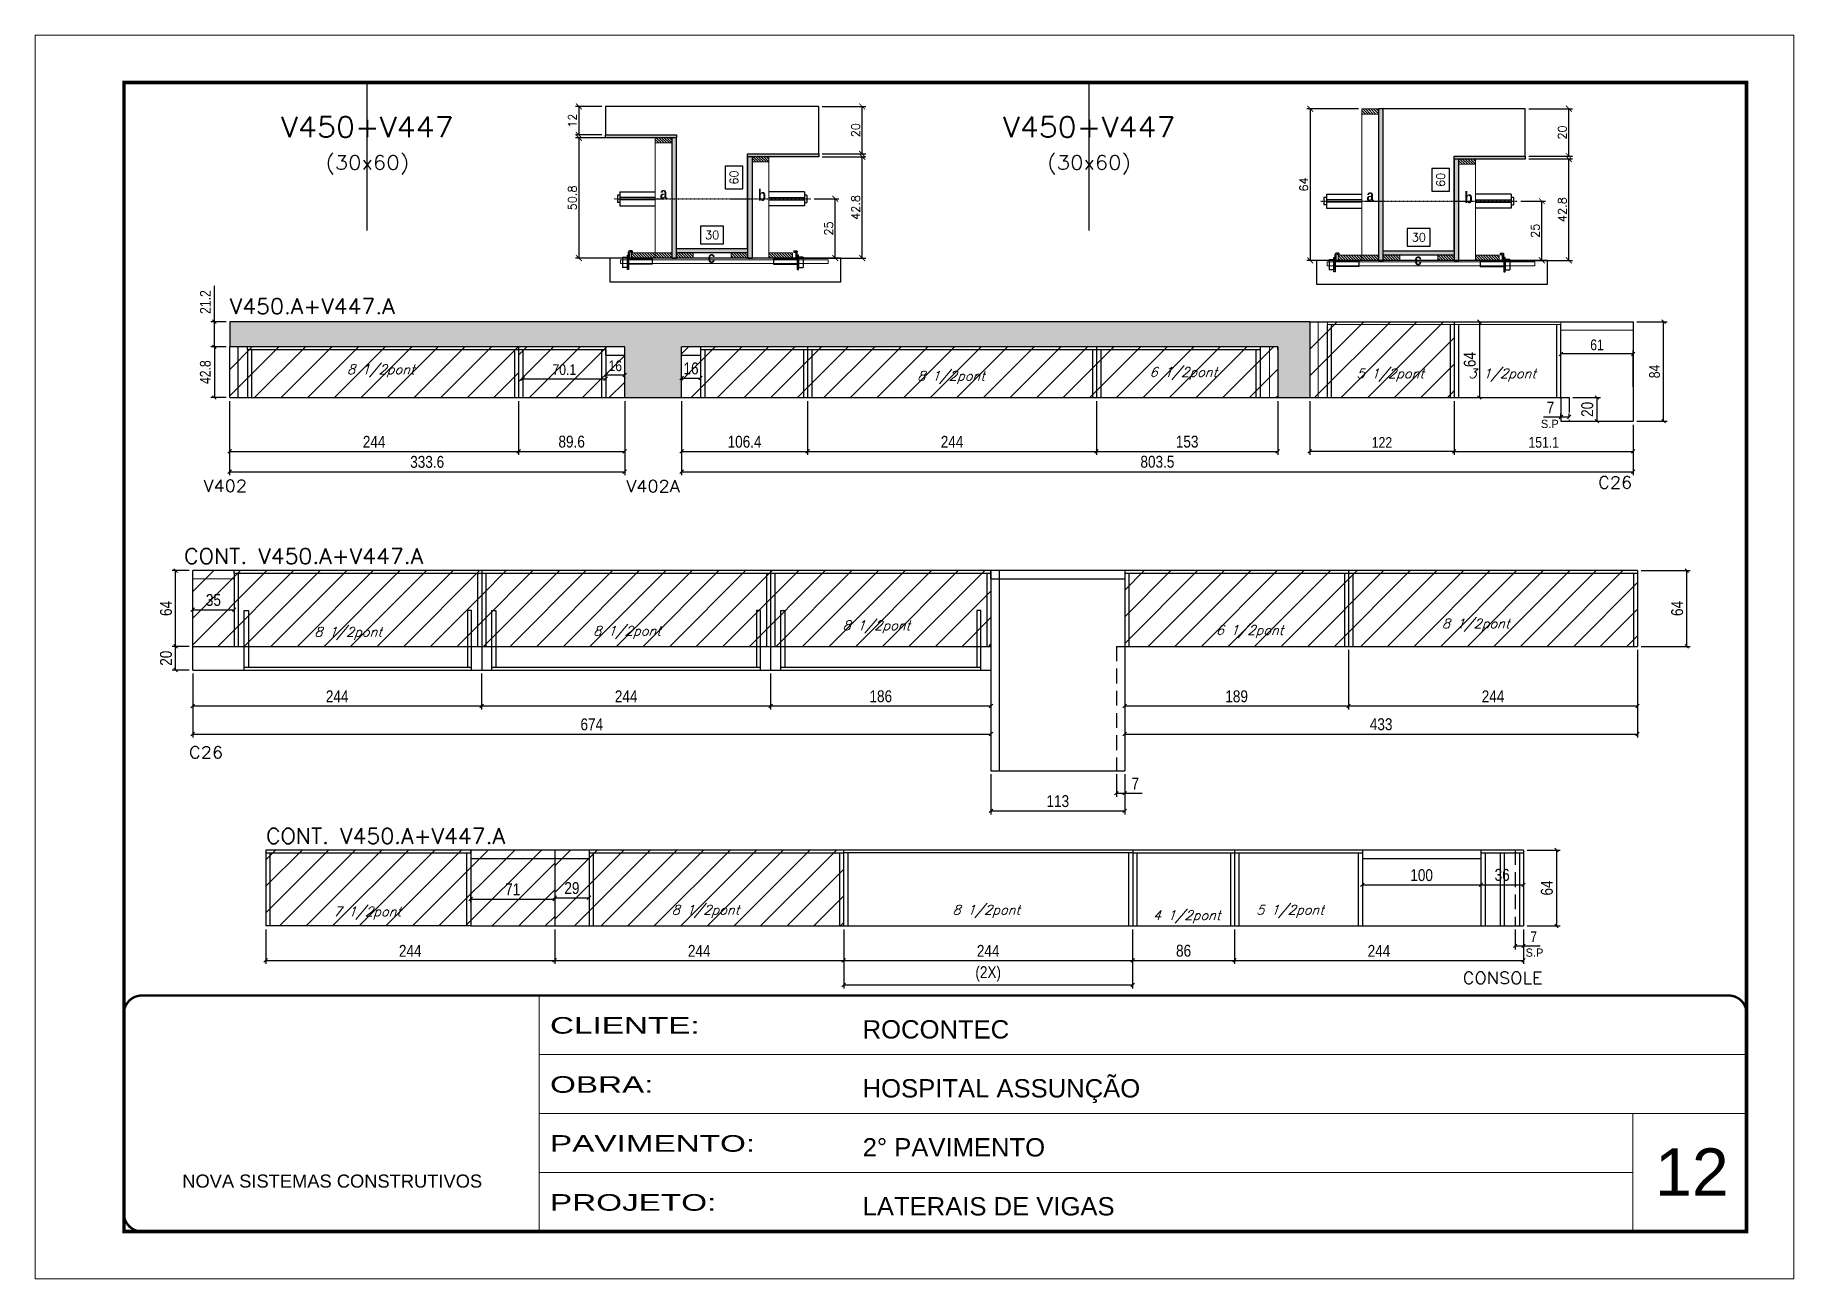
# Model space of a CAD drawing. Extents: x 137137 to 143418, y 10464 to 34486.
# Drawn here: x 141906 to 143391, y 31139 to 32189 of the extents above; entities that cross this region are included whole.
import ezdxf
from ezdxf.enums import TextEntityAlignment as Align

# ---------------------------------------------------------------- set-up
doc = ezdxf.new("R2010")
doc.units = 0
for name, pattern in [('CONTINUO', [0]), ('DASHED', [0.75, 0.5, -0.25]), ('HIDDEN', [0.375, 0.25, -0.125])]:
    doc.linetypes.add(name, pattern=pattern)
for name, color, linetype in [('5', 5, 'Continuous'), ('barrote', 251, 'Continuous'), ('COTA', 241, 'Continuous'), ('Cota Seção (2x)', 4, 'Continuous'), ('detalhes', 4, 'Continuous'), ('Painéis', 200, 'Continuous'), ('presilha', 1, 'Continuous'), ('Reaproveitamento', 251, 'Continuous'), ('SARR_2.2x7', 40, 'Continuous'), ('SARR_3.5x7', 81, 'Continuous'), ('TENSOR', 3, 'Continuous'), ('texto', 7, 'Continuous'), ('Texto de Titulo', 7, 'Continuous'), ('Texto Qtd Sarr', 242, 'Continuous')]:
    doc.layers.add(name, color=color, linetype=linetype)
for name, color, linetype, lineweight in [('CARIMBO', 255, 'Continuous', 9), ('CONCRETO', 251, 'Continuous', 25), ('Folhas', 255, 'Continuous', 9), ('Hachura', 251, 'Continuous', 9), ('Madeira', 126, 'Continuous', 18), ('Sarr 2.2x7', 40, 'Continuous', 9), ('SARRAFO DE PRESSAO', 251, 'DASHED', 9), ('SCO-___-LAJ', 2, 'Continuous', 0), ('Texto Seção', 7, 'Continuous', 15)]:
    doc.layers.add(name, color=color, linetype=linetype, lineweight=lineweight)
doc.styles.add('ARIAL', font='arial.ttf')
doc.styles.add('COTA TECNICA', font='techl___.ttf', dxfattribs={"height": 10})
doc.styles.add('COTA TECNICA-50', font='techl___.ttf', dxfattribs={"height": 9})
doc.styles.add('REGUA-120', font='ROMANS.shx', dxfattribs={"height": 15})
doc.styles.add('Romans', font='romans.shx')
doc.styles.add('ROMAS860', font='ROMAS860.SHX')
doc.styles.add('TECNICA', font='techb___.ttf', dxfattribs={"height": 10})
doc.styles.add('Tecnologia', font='')
doc.styles.get('Tecnologia').set_extended_font_data('Forgotten Futurist')
doc.dimstyles.new('COTA PAINEL-50', dxfattribs={"dimtxt": 9, "dimasz": 3, "dimexe": 3, "dimexo": 3, "dimgap": 3, "dimtad": 1, "dimdec": 1, "dimzin": 12, "dimdsep": 46, "dimtxsty": 'COTA TECNICA-50', "dimblk1": 'OBLIQUE', "dimblk2": 'OBLIQUE', "dimsah": 1, "dimcen": 0.9, "dimclrd": 4, "dimclre": 4, "dimclrt": 240, "dimadec": 1, "dimazin": 3, "dimtfac": 1, "dimtdec": 1, "dimtmove": 0, "dimatfit": 3, "dimfxl": 1, "dimtolj": 1, "dimtzin": 12, "dimarcsym": 0})
doc.dimstyles.new('Cota Seção (2x)', dxfattribs={"dimtxt": 7, "dimasz": 5, "dimexe": 3, "dimexo": 3, "dimgap": 2, "dimtad": 3, "dimdec": 1, "dimlfac": 0.5, "dimzin": 12, "dimdsep": 46, "dimtxsty": 'Romans', "dimblk": 'ARCHTICK', "dimcen": 0, "dimclrd": 4, "dimclre": 4, "dimclrt": 1, "dimadec": 1, "dimazin": 3, "dimtfac": 1, "dimtdec": 1, "dimtmove": 0, "dimatfit": 3, "dimldrblk": 'OBLIQUE', "dimfxl": 1, "dimtolj": 1, "dimtzin": 12, "dimarcsym": 0})
doc.dimstyles.new('Cota Seção interna', dxfattribs={"dimtxt": 7, "dimasz": 6, "dimexe": 0.18, "dimexo": 2, "dimgap": -4, "dimtad": 3, "dimdec": 1, "dimlfac": 0.5, "dimzin": 12, "dimdsep": 46, "dimtxsty": 'Romans', "dimblk": 'ARCHTICK', "dimcen": 0.09, "dimse1": 1, "dimse2": 1, "dimsd1": 1, "dimsd2": 1, "dimclrd": 180, "dimclre": 5, "dimclrt": 1, "dimadec": 0, "dimazin": 3, "dimtfac": 1, "dimtdec": 1, "dimtofl": 0, "dimtmove": 0, "dimatfit": 3, "dimldrblk": 'ARCHTICK', "dimfxl": 1, "dimtolj": 1, "dimtzin": 0, "dimarcsym": 0})
doc.dimstyles.new('PAINEL', dxfattribs={"dimtxt": 10, "dimasz": 3, "dimexe": 3, "dimexo": 3, "dimgap": 3, "dimtad": 1, "dimdec": 1, "dimzin": 12, "dimdsep": 46, "dimtxsty": 'COTA TECNICA', "dimblk1": 'OBLIQUE', "dimblk2": 'OBLIQUE', "dimsah": 1, "dimcen": 0.9, "dimclrd": 4, "dimclre": 4, "dimclrt": 240, "dimadec": 1, "dimazin": 3, "dimtfac": 1, "dimtdec": 1, "dimtmove": 0, "dimatfit": 3, "dimfxl": 1, "dimtolj": 1, "dimtzin": 12, "dimarcsym": 0})
pattern_1 = [(45, (8129.79, 3664.543), (-11.2253202, 11.2253202), [])]
pattern_2 = [(315, (165931.877, 23818.8234), (1.12253202, 1.12253202), [])]

msp = doc.modelspace()

# ---------------------------------------------------------------- texts
at = {"layer": '5', "style": 'REGUA-120', "width": 1.1}
for s, p in [('V402', (142047.92, 31803.18)), ('V402A', (142404.84, 31802.85)), ('C26', (143225.56, 31805.97)), ('C26', (142035.67, 31578.08)), ('CONSOLE', (143111.21, 31387.68))]:
    msp.add_text(s, height=10, dxfattribs=at).set_placement(p)
at = {"layer": 'CARIMBO', "style": 'ARIAL'}
msp.add_text('12', height=40, dxfattribs=at).set_placement((143273.65, 31208.77))
at = {"layer": 'detalhes', "style": 'TECNICA'}
for s, p in [('a', (142433.35, 32050.45)), ('b', (142516.11, 32048.82)), ('a', (143030.01, 32048.5)), ('b', (143112.77, 32046.87)), ('c', (142473.77, 31996.37)), ('c', (143070.43, 31994.41))]:
    msp.add_text(s, height=9.6, dxfattribs=at).set_placement(p)
at = {"layer": 'texto', "color": 2, "char_height": 8, "attachment_point": 5, "style": 'Romans'}
for s, insert in [('{\\Q19;\\C256;8 1/2pont}', (142197.66, 31905.21)), ('{\\Q19;\\C256;8 1/2pont}', (142679.11, 31899.7)), ('{\\Q19;\\C256;6 1/2pont}', (142875.3, 31902.89)), ('{\\Q19;\\C256;5 1/2pont}', (143049.98, 31901.7)), ('{\\Q19;\\C256;3 1/2pont}', (143144.55, 31901.7)), ('{\\Q19;\\C256;8 1/2pont}', (142170.01, 31683.51)), ('{\\Q19;\\C256;8 1/2pont}', (142405.53, 31684.38)), ('{\\Q19;\\C256;8 1/2pont}', (142616.08, 31689.01)), ('{\\Q19;\\C256;6 1/2pont}', (142931.26, 31685.08)), ('{\\Q19;\\C256;8 1/2pont}', (143122.17, 31690.54)), ('{\\Q19;\\C256;7 1/2pont}', (142186.22, 31447.39)), ('{\\Q19;\\C256;8 1/2pont}', (142471.82, 31448.88)), ('{\\Q19;\\C256;8 1/2pont}', (142708.9, 31448.88)), ('{\\Q19;\\C256;5 1/2pont}', (142965.37, 31448.88)), ('{\\Q19;\\C256;4 1/2pont}', (142878.11, 31444.26))]:
    msp.add_mtext(s, dxfattribs=dict(at, insert=insert))
at = {"layer": 'texto', "color": 4, "char_height": 7, "attachment_point": 5, "style": 'ROMAS860'}
for insert in [(143184.74, 31860.42), (143171.84, 31414)]:
    msp.add_mtext('S.P', dxfattribs=dict(at, insert=insert))
at = {"layer": 'Texto Seção', "style": 'REGUA-120', "width": 1.05}
for s, p in [('V450.A+V447.A', (142070.2, 31953.24)), ('CONT. V450.A+V447.A', (142031.61, 31742.35)), ('CONT. V450.A+V447.A', (142100.71, 31506.01))]:
    msp.add_text(s, height=13, dxfattribs=at).set_placement(p)

# ---------------------------------------------------------------- blocks, each defined once
blk = doc.blocks.new('9999999999')
at = {"color": 30, "linetype": 'CONTINUO'}
for p, q in [((98564.6, 34230.2), (98564.6, 34429.4)), ((98564.6, 34379.6), (99584, 34379.6)), ((98564.6, 34329.8), (99488, 34329.8)), ((99584, 34329.8), (99488, 34329.8)), ((99488, 34329.8), (99488, 34230.2)), ((98564.6, 34280), (99488, 34280))]:
    blk.add_line(p, q, dxfattribs=at)
at = {"color": 30, "linetype": 'CONTINUO', "const_width": 2}
blk.add_lwpolyline([(99584, 34230.2), (99584, 34414.4, 0.414214), (99569, 34429.4), (98229, 34429.4, 0.414214), (98214, 34414.4), (98214, 34245.2, 0.414214), (98229, 34230.2), (99584, 34230.2)], format="xyb", dxfattribs=at)
at = {"layer": 'Folhas'}
blk.add_lwpolyline([(98139, 34190.2), (99624, 34190.2), (99624, 35240.2), (98139, 35240.2)], close=True, dxfattribs=at)
at = {"layer": 'Folhas', "color": 30, "const_width": 3}
blk.add_lwpolyline([(98214, 34230.2), (99584, 34230.2), (99584, 35200.2), (98214, 35200.2)], close=True, dxfattribs=at)
at = {"color": 7, "linetype": 'Continuous', "ltscale": 5, "style": 'ARIAL'}
for s, height, p in [('ROCONTEC', 15.48, (98837.7, 34393.1)), ('HOSPITAL ASSUNÇÃO', 15.483, (98837.7, 34343.3)), ('2° PAVIMENTO', 15.483, (98837.7, 34293.5)), ('NOVA SISTEMAS CONSTRUTIVOS', 11.059, (98263.2, 34267.2)), ('LATERAIS DE VIGAS', 15.483, (98837.7, 34243.7))]:
    blk.add_text(s, height=height, dxfattribs=at).set_placement(p)
at = {"layer": 'Folhas', "color": 7, "style": 'Tecnologia', "width": 1.5}
for s, p in [('CLIENTE:', (98573.7, 34397.2)), ('OBRA:', (98573.7, 34347.3)), ('PAVIMENTO:', (98573.7, 34297.5)), ('PROJETO:', (98573.7, 34247.7))]:
    blk.add_text(s, height=14, dxfattribs=at).set_placement(p)
blk = doc.blocks.new('titulo1')
at = {"layer": 'Defpoints', "color": 252, "linetype": 'HIDDEN', "ltscale": 2}
blk.add_line((0, 0), (0, 125), dxfattribs=at)
at = {"layer": 'Defpoints', "style": 'Romans', "oblique": 15}
blk.add_attdef('FOLHA', text='', height=10, dxfattribs=at).set_placement((0, 15.6), align=Align.MIDDLE_CENTER)
at = {"layer": 'Texto Qtd Sarr', "color": 3, "style": 'Romans', "oblique": 15}
for tag, height, p in [('TITULO', 17, (0, 71.4)), ('SEÇÃO', 12, (0, 41.5))]:
    blk.add_attdef(tag, text='', height=height, dxfattribs=at).set_placement(p, align=Align.MIDDLE_CENTER)
blk = doc.blocks.new('_ArchTick')
at = {"color": 0, "linetype": 'ByBlock', "const_width": 0.15}
blk.add_lwpolyline([(-0.5, -0.5), (0.5, 0.5)], dxfattribs=at)
blk = doc.blocks.new('*D227')
at = {"layer": 'COTA', "color": 4, "lineweight": -2, "transparency": 16777216}
for p, q in [((142570.4, 32086), (142607.1, 32086)), ((142604.1, 32000.4), (142604.1, 32086)), ((142552.8, 32000.4), (142607.1, 32000.4))]:
    blk.add_line(p, q, dxfattribs=at)
at = {"layer": 'Defpoints', "color": 0, "transparency": 16777216}
for p in [(142567.4, 32086), (142604.1, 32086), (142549.8, 32000.4)]:
    blk.add_point(p, dxfattribs=at)
at = {"layer": 'COTA', "color": 4, "lineweight": -2, "transparency": 16777216, "xscale": 5, "yscale": 5, "zscale": 5}
for p, rotation in [((142604.1, 32086), 90), ((142604.1, 32000.4), 270)]:
    blk.add_blockref('_ArchTick', p, dxfattribs=dict(at, rotation=rotation))
at = {"layer": 'COTA', "color": 1, "transparency": 16777216, "insert": (142598.6, 32043.2), "char_height": 7, "attachment_point": 5, "rotation": 90, "style": 'Romans'}
blk.add_mtext('\\A1;42.8', dxfattribs=at)
blk = doc.blocks.new('_Oblique')
at = {"color": 0, "linetype": 'ByBlock', "lineweight": -2}
blk.add_line((-0.5, -0.5), (0.5, 0.5), dxfattribs=at)
blk = doc.blocks.new('*D228')
at = {"layer": 'COTA', "color": 4, "lineweight": -2, "transparency": 16777216}
for p, q in [((142570.4, 32128.4), (142607.1, 32128.4)), ((142604.1, 32088.4), (142604.1, 32128.4)), ((142570.4, 32088.4), (142607.1, 32088.4))]:
    blk.add_line(p, q, dxfattribs=at)
at = {"layer": 'Defpoints', "color": 0, "transparency": 16777216}
for p in [(142567.4, 32128.4), (142604.1, 32128.4), (142567.4, 32088.4)]:
    blk.add_point(p, dxfattribs=at)
at = {"layer": 'COTA', "color": 4, "lineweight": -2, "transparency": 16777216, "xscale": 5, "yscale": 5, "zscale": 5}
for p, rotation in [((142604.1, 32128.4), 90), ((142604.1, 32088.4), 270)]:
    blk.add_blockref('_ArchTick', p, dxfattribs=dict(at, rotation=rotation))
at = {"layer": 'COTA', "color": 1, "transparency": 16777216, "insert": (142598.6, 32108.4), "char_height": 7, "attachment_point": 5, "rotation": 90, "style": 'Romans'}
blk.add_mtext('\\A1;20', dxfattribs=at)
blk = doc.blocks.new('*D229')
at = {"layer": 'Cota Seção (2x)', "color": 180, "lineweight": -2, "transparency": 16777216}
for p, q in [((142503.4, 32077.9), (142488.4, 32077.9)), ((142488.4, 32077.9), (142488.4, 32058.9)), ((142503.4, 32058.9), (142503.4, 32077.9)), ((142488.4, 32058.9), (142503.4, 32058.9))]:
    blk.add_line(p, q, dxfattribs=at)
at = {"layer": 'Defpoints', "color": 0, "transparency": 16777216}
for p in [(142507.4, 32128.4), (142507.4, 32128.4), (142507.4, 32008.4)]:
    blk.add_point(p, dxfattribs=at)
at = {"layer": 'Cota Seção (2x)', "color": 1, "transparency": 16777216, "insert": (142495.9, 32068.4), "char_height": 7, "attachment_point": 5, "rotation": 90, "style": 'Romans'}
blk.add_mtext('\\A1;60', dxfattribs=at)
blk = doc.blocks.new('PRESILHA METÁLICA 1')
at = {"layer": 'presilha'}
for p, q in [((0, 13), (6, 13)), ((0, 13), (0, 0)), ((6, 0), (0, 0)), ((6, 15.5), (7.5, 15.5)), ((6, -2.5), (6, 15.5)), ((6, 13), (6, 0)), ((7.5, 10.6), (7.5, 19.9)), ((7.5, 15.5), (7.5, -2.5)), ((37.5, 4.1), (7.5, 4.1)), ((12, 21), (8.6, 21)), ((9, 11.6), (9, 18.9)), ((12, 19.5), (9.6, 19.5)), ((37.5, 11), (9.6, 11)), ((12, 21), (12, 19.5)), ((37.5, 11), (37.5, 4.1)), ((7.5, -2.5), (6, -2.5))]:
    blk.add_line(p, q, dxfattribs=at)
for centre, radius, start, end in [((8.6, 19.9), 1.14, 90, 180), ((9.6, 18.9), 0.57, 90, 180), ((9.6, 11.6), 0.57, 180, 270)]:
    blk.add_arc(centre, radius, start, end, dxfattribs=at)
blk = doc.blocks.new('*D234')
at = {"layer": 'Cota Seção (2x)', "color": 180, "lineweight": -2, "transparency": 16777216}
for p, q in [((142487.1, 32027.4), (142467.7, 32027.4)), ((142467.7, 32027.4), (142467.7, 32012.4)), ((142487.1, 32012.4), (142487.1, 32027.4)), ((142467.7, 32012.4), (142487.1, 32012.4))]:
    blk.add_line(p, q, dxfattribs=at)
at = {"layer": 'Defpoints', "color": 0, "transparency": 16777216}
for p in [(142447.4, 32008.4), (142507.4, 32008.4), (142507.4, 32000.4)]:
    blk.add_point(p, dxfattribs=at)
at = {"layer": 'Cota Seção (2x)', "color": 1, "transparency": 16777216, "insert": (142477.4, 32019.9), "char_height": 7, "attachment_point": 5, "style": 'Romans'}
blk.add_mtext('\\A1;30', dxfattribs=at)
blk = doc.blocks.new('*D330')
at = {"layer": 'COTA', "color": 4, "linetype": 'ByBlock', "lineweight": -2, "transparency": 16777216}
for p, q in [((142038.8, 31649.6), (142038.8, 31619.3)), ((142282.8, 31649.6), (142282.8, 31619.3)), ((142038.8, 31622.3), (142282.8, 31622.3))]:
    blk.add_line(p, q, dxfattribs=at)
at = {"layer": 'Defpoints', "color": 0, "linetype": 'ByBlock', "transparency": 16777216}
for p in [(142038.8, 31652.6), (142282.8, 31652.6), (142282.8, 31622.3)]:
    blk.add_point(p, dxfattribs=at)
at = {"layer": 'COTA', "color": 4, "linetype": 'ByBlock', "lineweight": -2, "transparency": 16777216, "xscale": 3, "yscale": 3, "zscale": 3, "rotation": 180}
blk.add_blockref('_Oblique', (142038.8, 31622.3), dxfattribs=at)
at = {"layer": 'COTA', "color": 4, "linetype": 'ByBlock', "lineweight": -2, "transparency": 16777216, "xscale": 3, "yscale": 3, "zscale": 3}
blk.add_blockref('_Oblique', (142282.8, 31622.3), dxfattribs=at)
at = {"layer": 'COTA', "color": 240, "linetype": 'ByBlock', "transparency": 16777216, "insert": (142160.8, 31630.4), "char_height": 10, "attachment_point": 5, "style": 'COTA TECNICA'}
blk.add_mtext('\\A1;244', dxfattribs=at)
blk = doc.blocks.new('*D331')
at = {"layer": 'COTA', "color": 4, "linetype": 'ByBlock', "lineweight": -2, "transparency": 16777216}
for p, q in [((142282.8, 31649.6), (142282.8, 31619.3)), ((142526.8, 31649.6), (142526.8, 31619.3)), ((142282.8, 31622.3), (142526.8, 31622.3))]:
    blk.add_line(p, q, dxfattribs=at)
at = {"layer": 'Defpoints', "color": 0, "linetype": 'ByBlock', "transparency": 16777216}
for p in [(142282.8, 31652.6), (142526.8, 31652.6), (142526.8, 31622.3)]:
    blk.add_point(p, dxfattribs=at)
at = {"layer": 'COTA', "color": 4, "linetype": 'ByBlock', "lineweight": -2, "transparency": 16777216, "xscale": 3, "yscale": 3, "zscale": 3, "rotation": 180}
blk.add_blockref('_Oblique', (142282.8, 31622.3), dxfattribs=at)
at = {"layer": 'COTA', "color": 4, "linetype": 'ByBlock', "lineweight": -2, "transparency": 16777216, "xscale": 3, "yscale": 3, "zscale": 3}
blk.add_blockref('_Oblique', (142526.8, 31622.3), dxfattribs=at)
at = {"layer": 'COTA', "color": 240, "linetype": 'ByBlock', "transparency": 16777216, "insert": (142404.8, 31630.4), "char_height": 10, "attachment_point": 5, "style": 'COTA TECNICA'}
blk.add_mtext('\\A1;244', dxfattribs=at)
blk = doc.blocks.new('*D235')
at = {"layer": 'COTA', "color": 4, "linetype": 'ByBlock', "lineweight": -2, "transparency": 16777216}
for p, q in [((142344.5, 31433.6), (142344.5, 31404.5)), ((142588.5, 31433.6), (142588.5, 31404.5)), ((142344.5, 31407.5), (142588.5, 31407.5))]:
    blk.add_line(p, q, dxfattribs=at)
at = {"layer": 'Defpoints', "color": 0, "linetype": 'ByBlock', "transparency": 16777216}
for p in [(142344.5, 31436.6), (142588.5, 31436.6), (142588.5, 31407.5)]:
    blk.add_point(p, dxfattribs=at)
at = {"layer": 'COTA', "color": 4, "linetype": 'ByBlock', "lineweight": -2, "transparency": 16777216, "xscale": 3, "yscale": 3, "zscale": 3, "rotation": 180}
blk.add_blockref('_Oblique', (142344.5, 31407.5), dxfattribs=at)
at = {"layer": 'COTA', "color": 4, "linetype": 'ByBlock', "lineweight": -2, "transparency": 16777216, "xscale": 3, "yscale": 3, "zscale": 3}
blk.add_blockref('_Oblique', (142588.5, 31407.5), dxfattribs=at)
at = {"layer": 'COTA', "color": 240, "linetype": 'ByBlock', "transparency": 16777216, "insert": (142466.5, 31415.5), "char_height": 10, "attachment_point": 5, "style": 'COTA TECNICA'}
blk.add_mtext('\\A1;244', dxfattribs=at)
blk = doc.blocks.new('*D332')
at = {"layer": 'COTA', "color": 4, "linetype": 'ByBlock', "lineweight": -2, "transparency": 16777216}
for p, q in [((142100.5, 31433.6), (142100.5, 31404.5)), ((142344.5, 31433.6), (142344.5, 31404.5)), ((142100.5, 31407.5), (142344.5, 31407.5))]:
    blk.add_line(p, q, dxfattribs=at)
at = {"layer": 'Defpoints', "color": 0, "linetype": 'ByBlock', "transparency": 16777216}
for p in [(142100.5, 31436.6), (142344.5, 31436.6), (142344.5, 31407.5)]:
    blk.add_point(p, dxfattribs=at)
at = {"layer": 'COTA', "color": 4, "linetype": 'ByBlock', "lineweight": -2, "transparency": 16777216, "xscale": 3, "yscale": 3, "zscale": 3, "rotation": 180}
blk.add_blockref('_Oblique', (142100.5, 31407.5), dxfattribs=at)
at = {"layer": 'COTA', "color": 4, "linetype": 'ByBlock', "lineweight": -2, "transparency": 16777216, "xscale": 3, "yscale": 3, "zscale": 3}
blk.add_blockref('_Oblique', (142344.5, 31407.5), dxfattribs=at)
at = {"layer": 'COTA', "color": 240, "linetype": 'ByBlock', "transparency": 16777216, "insert": (142222.5, 31415.5), "char_height": 10, "attachment_point": 5, "style": 'COTA TECNICA'}
blk.add_mtext('\\A1;244', dxfattribs=at)
blk = doc.blocks.new('*D333')
at = {"layer": 'COTA', "color": 4, "linetype": 'ByBlock', "lineweight": -2, "transparency": 16777216}
for p, q in [((143261.8, 31736.6), (143303.4, 31736.6)), ((143300.4, 31672.6), (143300.4, 31736.6)), ((143261.8, 31672.6), (143303.4, 31672.6))]:
    blk.add_line(p, q, dxfattribs=at)
at = {"layer": 'Defpoints', "color": 0, "linetype": 'ByBlock', "transparency": 16777216}
for p in [(143258.8, 31736.6), (143300.4, 31736.6), (143258.8, 31672.6)]:
    blk.add_point(p, dxfattribs=at)
at = {"layer": 'COTA', "color": 4, "linetype": 'ByBlock', "lineweight": -2, "transparency": 16777216, "xscale": 3, "yscale": 3, "zscale": 3}
for p, rotation in [((143300.4, 31736.6), 90), ((143300.4, 31672.6), 270)]:
    blk.add_blockref('_Oblique', p, dxfattribs=dict(at, rotation=rotation))
at = {"layer": 'COTA', "color": 240, "linetype": 'ByBlock', "transparency": 16777216, "insert": (143292.3, 31704.6), "char_height": 10, "attachment_point": 5, "rotation": 90, "style": 'COTA TECNICA'}
blk.add_mtext('\\A1;64', dxfattribs=at)
blk = doc.blocks.new('*D334')
at = {"layer": 'COTA', "color": 4, "lineweight": -2, "transparency": 16777216}
for p, q in [((142426.4, 32102), (142361.9, 32102)), ((142364.9, 32102), (142364.9, 32000.4)), ((142426.4, 32000.4), (142361.9, 32000.4))]:
    blk.add_line(p, q, dxfattribs=at)
at = {"layer": 'Defpoints', "color": 0, "transparency": 16777216}
for p in [(142429.4, 32102), (142364.9, 32000.4), (142429.4, 32000.4)]:
    blk.add_point(p, dxfattribs=at)
at = {"layer": 'COTA', "color": 4, "lineweight": -2, "transparency": 16777216, "xscale": 5, "yscale": 5, "zscale": 5}
for p, rotation in [((142364.9, 32102), 90), ((142364.9, 32000.4), 270)]:
    blk.add_blockref('_ArchTick', p, dxfattribs=dict(at, rotation=rotation))
at = {"layer": 'COTA', "color": 1, "transparency": 16777216, "insert": (142359.4, 32051.2), "char_height": 7, "attachment_point": 5, "rotation": 90, "style": 'Romans'}
blk.add_mtext('\\A1;50.8', dxfattribs=at)
blk = doc.blocks.new('*D335')
at = {"layer": 'COTA', "color": 4, "linetype": 'ByBlock', "lineweight": -2, "transparency": 16777216}
for p, q in [((142273.5, 31464.5), (142273.5, 31456.3)), ((142273.5, 31459.3), (142344.5, 31459.3)), ((142344.5, 31465.6), (142344.5, 31456.3))]:
    blk.add_line(p, q, dxfattribs=at)
at = {"layer": 'Defpoints', "color": 0, "linetype": 'ByBlock', "transparency": 16777216}
for p in [(142273.5, 31467.5), (142344.5, 31468.6), (142344.5, 31459.3)]:
    blk.add_point(p, dxfattribs=at)
at = {"layer": 'COTA', "color": 4, "linetype": 'ByBlock', "lineweight": -2, "transparency": 16777216, "xscale": 3, "yscale": 3, "zscale": 3, "rotation": 180}
blk.add_blockref('_Oblique', (142273.5, 31459.3), dxfattribs=at)
at = {"layer": 'COTA', "color": 4, "linetype": 'ByBlock', "lineweight": -2, "transparency": 16777216, "xscale": 3, "yscale": 3, "zscale": 3}
blk.add_blockref('_Oblique', (142344.5, 31459.3), dxfattribs=at)
at = {"layer": 'COTA', "color": 240, "linetype": 'ByBlock', "transparency": 16777216, "insert": (142309, 31467.4), "char_height": 10, "attachment_point": 5, "style": 'COTA TECNICA'}
blk.add_mtext('\\A1;71', dxfattribs=at)
blk = doc.blocks.new('*D336')
at = {"layer": 'COTA', "color": 4, "linetype": 'ByBlock', "lineweight": -2, "transparency": 16777216}
for p, q in [((142344.5, 31465.6), (142344.5, 31457.4)), ((142344.5, 31460.4), (142373.5, 31460.4)), ((142373.5, 31465.6), (142373.5, 31457.4))]:
    blk.add_line(p, q, dxfattribs=at)
at = {"layer": 'Defpoints', "color": 0, "linetype": 'ByBlock', "transparency": 16777216}
for p in [(142344.5, 31468.6), (142373.5, 31468.6), (142373.5, 31460.4)]:
    blk.add_point(p, dxfattribs=at)
at = {"layer": 'COTA', "color": 4, "linetype": 'ByBlock', "lineweight": -2, "transparency": 16777216, "xscale": 3, "yscale": 3, "zscale": 3, "rotation": 180}
blk.add_blockref('_Oblique', (142344.5, 31460.4), dxfattribs=at)
at = {"layer": 'COTA', "color": 4, "linetype": 'ByBlock', "lineweight": -2, "transparency": 16777216, "xscale": 3, "yscale": 3, "zscale": 3}
blk.add_blockref('_Oblique', (142373.5, 31460.4), dxfattribs=at)
at = {"layer": 'COTA', "color": 240, "linetype": 'ByBlock', "transparency": 16777216, "insert": (142359, 31468.5), "char_height": 10, "attachment_point": 5, "style": 'COTA TECNICA'}
blk.add_mtext('\\A1;29', dxfattribs=at)
blk = doc.blocks.new('*D337')
at = {"layer": 'COTA', "color": 4, "lineweight": -2, "transparency": 16777216}
for p, q in [((142563.7, 32050.5), (142584.3, 32050.5)), ((142581.3, 32000.4), (142581.3, 32050.5)), ((142548.4, 32000.4), (142584.3, 32000.4))]:
    blk.add_line(p, q, dxfattribs=at)
at = {"layer": 'Defpoints', "color": 0, "transparency": 16777216}
for p in [(142560.7, 32050.5), (142581.3, 32050.5), (142545.4, 32000.4)]:
    blk.add_point(p, dxfattribs=at)
at = {"layer": 'COTA', "color": 4, "lineweight": -2, "transparency": 16777216, "xscale": 5, "yscale": 5, "zscale": 5}
for p, rotation in [((142581.3, 32050.5), 90), ((142581.3, 32000.4), 270)]:
    blk.add_blockref('_ArchTick', p, dxfattribs=dict(at, rotation=rotation))
at = {"layer": 'COTA', "color": 1, "transparency": 16777216, "insert": (142575.8, 32025.4), "char_height": 7, "attachment_point": 5, "rotation": 90, "style": 'Romans'}
blk.add_mtext('\\A1;25', dxfattribs=at)
blk = doc.blocks.new('*D236')
at = {"layer": 'COTA', "color": 4, "lineweight": -2, "transparency": 16777216}
for p, q in [((143167.1, 32084.1), (143203.8, 32084.1)), ((143200.8, 31998.5), (143200.8, 32084.1)), ((143149.5, 31998.5), (143203.8, 31998.5))]:
    blk.add_line(p, q, dxfattribs=at)
at = {"layer": 'Defpoints', "color": 0, "transparency": 16777216}
for p in [(143164.1, 32084.1), (143200.8, 32084.1), (143146.5, 31998.5)]:
    blk.add_point(p, dxfattribs=at)
at = {"layer": 'COTA', "color": 4, "lineweight": -2, "transparency": 16777216, "xscale": 5, "yscale": 5, "zscale": 5}
for p, rotation in [((143200.8, 32084.1), 90), ((143200.8, 31998.5), 270)]:
    blk.add_blockref('_ArchTick', p, dxfattribs=dict(at, rotation=rotation))
at = {"layer": 'COTA', "color": 1, "transparency": 16777216, "insert": (143195.3, 32041.3), "char_height": 7, "attachment_point": 5, "rotation": 90, "style": 'Romans'}
blk.add_mtext('\\A1;42.8', dxfattribs=at)
blk = doc.blocks.new('*D237')
at = {"layer": 'COTA', "color": 4, "lineweight": -2, "transparency": 16777216}
for p, q in [((143167.1, 32126.5), (143203.8, 32126.5)), ((143200.8, 32086.5), (143200.8, 32126.5)), ((143167.1, 32086.5), (143203.8, 32086.5))]:
    blk.add_line(p, q, dxfattribs=at)
at = {"layer": 'Defpoints', "color": 0, "transparency": 16777216}
for p in [(143164.1, 32126.5), (143200.8, 32126.5), (143164.1, 32086.5)]:
    blk.add_point(p, dxfattribs=at)
at = {"layer": 'COTA', "color": 4, "lineweight": -2, "transparency": 16777216, "xscale": 5, "yscale": 5, "zscale": 5}
for p, rotation in [((143200.8, 32126.5), 90), ((143200.8, 32086.5), 270)]:
    blk.add_blockref('_ArchTick', p, dxfattribs=dict(at, rotation=rotation))
at = {"layer": 'COTA', "color": 1, "transparency": 16777216, "insert": (143195.3, 32106.5), "char_height": 7, "attachment_point": 5, "rotation": 90, "style": 'Romans'}
blk.add_mtext('\\A1;20', dxfattribs=at)
blk = doc.blocks.new('*D238')
at = {"layer": 'Cota Seção (2x)', "color": 180, "lineweight": -2, "transparency": 16777216}
for p, q in [((143100.1, 32076), (143085.1, 32076)), ((143085.1, 32076), (143085.1, 32057)), ((143100.1, 32057), (143100.1, 32076)), ((143085.1, 32057), (143100.1, 32057))]:
    blk.add_line(p, q, dxfattribs=at)
at = {"layer": 'Defpoints', "color": 0, "transparency": 16777216}
for p in [(143104.1, 32126.5), (143104.1, 32126.5), (143104.1, 32006.5)]:
    blk.add_point(p, dxfattribs=at)
at = {"layer": 'Cota Seção (2x)', "color": 1, "transparency": 16777216, "insert": (143092.6, 32066.5), "char_height": 7, "attachment_point": 5, "rotation": 90, "style": 'Romans'}
blk.add_mtext('\\A1;60', dxfattribs=at)
blk = doc.blocks.new('*D230')
at = {"layer": 'Cota Seção (2x)', "color": 180, "lineweight": -2, "transparency": 16777216}
for p, q in [((143083.7, 32025.5), (143064.4, 32025.5)), ((143064.4, 32025.5), (143064.4, 32010.5)), ((143083.7, 32010.5), (143083.7, 32025.5)), ((143064.4, 32010.5), (143083.7, 32010.5))]:
    blk.add_line(p, q, dxfattribs=at)
at = {"layer": 'Defpoints', "color": 0, "transparency": 16777216}
for p in [(143044.1, 32006.5), (143104.1, 32006.5), (143104.1, 31998.5)]:
    blk.add_point(p, dxfattribs=at)
at = {"layer": 'Cota Seção (2x)', "color": 1, "transparency": 16777216, "insert": (143074.1, 32018), "char_height": 7, "attachment_point": 5, "style": 'Romans'}
blk.add_mtext('\\A1;30', dxfattribs=at)
blk = doc.blocks.new('*D311')
at = {"layer": 'COTA', "color": 4, "lineweight": -2, "transparency": 16777216}
for p, q in [((143023.1, 32126.5), (142979.5, 32126.5)), ((142982.5, 32126.5), (142982.5, 31998.5)), ((143023.1, 31998.5), (142979.5, 31998.5))]:
    blk.add_line(p, q, dxfattribs=at)
at = {"layer": 'Defpoints', "color": 0, "transparency": 16777216}
for p in [(143026.1, 32126.5), (142982.5, 31998.5), (143026.1, 31998.5)]:
    blk.add_point(p, dxfattribs=at)
at = {"layer": 'COTA', "color": 4, "lineweight": -2, "transparency": 16777216, "xscale": 5, "yscale": 5, "zscale": 5}
for p, rotation in [((142982.5, 32126.5), 90), ((142982.5, 31998.5), 270)]:
    blk.add_blockref('_ArchTick', p, dxfattribs=dict(at, rotation=rotation))
at = {"layer": 'COTA', "color": 1, "transparency": 16777216, "insert": (142977, 32062.5), "char_height": 7, "attachment_point": 5, "rotation": 90, "style": 'Romans'}
blk.add_mtext('\\A1;64', dxfattribs=at)
blk = doc.blocks.new('*D312')
at = {"layer": 'COTA', "color": 4, "lineweight": -2, "transparency": 16777216}
for p, q in [((143160.4, 32048.5), (143181, 32048.5)), ((143178, 31998.5), (143178, 32048.5)), ((143145.1, 31998.5), (143181, 31998.5))]:
    blk.add_line(p, q, dxfattribs=at)
at = {"layer": 'Defpoints', "color": 0, "transparency": 16777216}
for p in [(143157.4, 32048.5), (143178, 32048.5), (143142.1, 31998.5)]:
    blk.add_point(p, dxfattribs=at)
at = {"layer": 'COTA', "color": 4, "lineweight": -2, "transparency": 16777216, "xscale": 5, "yscale": 5, "zscale": 5}
for p, rotation in [((143178, 32048.5), 90), ((143178, 31998.5), 270)]:
    blk.add_blockref('_ArchTick', p, dxfattribs=dict(at, rotation=rotation))
at = {"layer": 'COTA', "color": 1, "transparency": 16777216, "insert": (143172.5, 32023.5), "char_height": 7, "attachment_point": 5, "rotation": 90, "style": 'Romans'}
blk.add_mtext('\\A1;25', dxfattribs=at)
blk = doc.blocks.new('*D380')
at = {"layer": 'COTA', "color": 4, "linetype": 'ByBlock', "lineweight": -2, "transparency": 16777216}
for p, q in [((142070, 31879.7), (142070, 31834.2)), ((142314, 31879.7), (142314, 31834.2)), ((142070, 31837.2), (142314, 31837.2))]:
    blk.add_line(p, q, dxfattribs=at)
at = {"layer": 'Defpoints', "color": 0, "linetype": 'ByBlock', "transparency": 16777216}
for p in [(142070, 31882.7), (142314, 31882.7), (142314, 31837.2)]:
    blk.add_point(p, dxfattribs=at)
at = {"layer": 'COTA', "color": 4, "linetype": 'ByBlock', "lineweight": -2, "transparency": 16777216, "xscale": 3, "yscale": 3, "zscale": 3, "rotation": 180}
blk.add_blockref('_Oblique', (142070, 31837.2), dxfattribs=at)
at = {"layer": 'COTA', "color": 4, "linetype": 'ByBlock', "lineweight": -2, "transparency": 16777216, "xscale": 3, "yscale": 3, "zscale": 3}
blk.add_blockref('_Oblique', (142314, 31837.2), dxfattribs=at)
at = {"layer": 'COTA', "color": 240, "linetype": 'ByBlock', "transparency": 16777216, "insert": (142192, 31845.3), "char_height": 10, "attachment_point": 5, "style": 'COTA TECNICA'}
blk.add_mtext('\\A1;244', dxfattribs=at)
blk = doc.blocks.new('*D381')
at = {"layer": 'COTA', "color": 4, "linetype": 'ByBlock', "lineweight": -2, "transparency": 16777216}
for p, q in [((142314, 31879.7), (142314, 31834.2)), ((142403.6, 31879.7), (142403.6, 31834.2)), ((142314, 31837.2), (142403.6, 31837.2))]:
    blk.add_line(p, q, dxfattribs=at)
at = {"layer": 'Defpoints', "color": 0, "linetype": 'ByBlock', "transparency": 16777216}
for p in [(142314, 31882.7), (142403.6, 31882.7), (142403.6, 31837.2)]:
    blk.add_point(p, dxfattribs=at)
at = {"layer": 'COTA', "color": 4, "linetype": 'ByBlock', "lineweight": -2, "transparency": 16777216, "xscale": 3, "yscale": 3, "zscale": 3, "rotation": 180}
blk.add_blockref('_Oblique', (142314, 31837.2), dxfattribs=at)
at = {"layer": 'COTA', "color": 4, "linetype": 'ByBlock', "lineweight": -2, "transparency": 16777216, "xscale": 3, "yscale": 3, "zscale": 3}
blk.add_blockref('_Oblique', (142403.6, 31837.2), dxfattribs=at)
at = {"layer": 'COTA', "color": 240, "linetype": 'ByBlock', "transparency": 16777216, "insert": (142358.8, 31845.4), "char_height": 10, "attachment_point": 5, "style": 'COTA TECNICA'}
blk.add_mtext('\\A1;89.6', dxfattribs=at)
blk = doc.blocks.new('*D382')
at = {"layer": 'COTA', "color": 4, "linetype": 'ByBlock', "lineweight": -2, "transparency": 16777216}
for p, q in [((142558, 31879.7), (142558, 31834.2)), ((142802, 31879.7), (142802, 31834.2)), ((142558, 31837.2), (142802, 31837.2))]:
    blk.add_line(p, q, dxfattribs=at)
at = {"layer": 'Defpoints', "color": 0, "linetype": 'ByBlock', "transparency": 16777216}
for p in [(142558, 31882.7), (142802, 31882.7), (142802, 31837.2)]:
    blk.add_point(p, dxfattribs=at)
at = {"layer": 'COTA', "color": 4, "linetype": 'ByBlock', "lineweight": -2, "transparency": 16777216, "xscale": 3, "yscale": 3, "zscale": 3, "rotation": 180}
blk.add_blockref('_Oblique', (142558, 31837.2), dxfattribs=at)
at = {"layer": 'COTA', "color": 4, "linetype": 'ByBlock', "lineweight": -2, "transparency": 16777216, "xscale": 3, "yscale": 3, "zscale": 3}
blk.add_blockref('_Oblique', (142802, 31837.2), dxfattribs=at)
at = {"layer": 'COTA', "color": 240, "linetype": 'ByBlock', "transparency": 16777216, "insert": (142680, 31845.3), "char_height": 10, "attachment_point": 5, "style": 'COTA TECNICA'}
blk.add_mtext('\\A1;244', dxfattribs=at)
blk = doc.blocks.new('*D383')
at = {"layer": 'COTA', "color": 4, "linetype": 'ByBlock', "lineweight": -2, "transparency": 16777216}
for p, q in [((142802, 31879.7), (142802, 31834.2)), ((142955, 31879.7), (142955, 31834.2)), ((142802, 31837.2), (142955, 31837.2))]:
    blk.add_line(p, q, dxfattribs=at)
at = {"layer": 'Defpoints', "color": 0, "linetype": 'ByBlock', "transparency": 16777216}
for p in [(142802, 31882.7), (142955, 31882.7), (142955, 31837.2)]:
    blk.add_point(p, dxfattribs=at)
at = {"layer": 'COTA', "color": 4, "linetype": 'ByBlock', "lineweight": -2, "transparency": 16777216, "xscale": 3, "yscale": 3, "zscale": 3, "rotation": 180}
blk.add_blockref('_Oblique', (142802, 31837.2), dxfattribs=at)
at = {"layer": 'COTA', "color": 4, "linetype": 'ByBlock', "lineweight": -2, "transparency": 16777216, "xscale": 3, "yscale": 3, "zscale": 3}
blk.add_blockref('_Oblique', (142955, 31837.2), dxfattribs=at)
at = {"layer": 'COTA', "color": 240, "linetype": 'ByBlock', "transparency": 16777216, "insert": (142878.5, 31845.4), "char_height": 10, "attachment_point": 5, "style": 'COTA TECNICA'}
blk.add_mtext('\\A1;153', dxfattribs=at)
blk = doc.blocks.new('*D384')
at = {"layer": 'COTA', "color": 4, "linetype": 'ByBlock', "lineweight": -2, "transparency": 16777216}
for p, q in [((142982, 31879.7), (142982, 31834.2)), ((143104, 31879.7), (143104, 31834.2)), ((143104, 31837.2), (142982, 31837.2))]:
    blk.add_line(p, q, dxfattribs=at)
at = {"layer": 'Defpoints', "color": 0, "linetype": 'ByBlock', "transparency": 16777216}
for p in [(142982, 31882.7), (143104, 31882.7), (142982, 31837.2)]:
    blk.add_point(p, dxfattribs=at)
at = {"layer": 'COTA', "color": 4, "linetype": 'ByBlock', "lineweight": -2, "transparency": 16777216, "xscale": 3, "yscale": 3, "zscale": 3, "rotation": 180}
blk.add_blockref('_Oblique', (142982, 31837.2), dxfattribs=at)
at = {"layer": 'COTA', "color": 4, "linetype": 'ByBlock', "lineweight": -2, "transparency": 16777216, "xscale": 3, "yscale": 3, "zscale": 3}
blk.add_blockref('_Oblique', (143104, 31837.2), dxfattribs=at)
at = {"layer": 'COTA', "color": 240, "linetype": 'ByBlock', "transparency": 16777216, "insert": (143043, 31844.8), "char_height": 9, "attachment_point": 5, "style": 'COTA TECNICA-50'}
blk.add_mtext('\\A1;122', dxfattribs=at)
blk = doc.blocks.new('*D385')
at = {"layer": 'COTA', "color": 4, "linetype": 'ByBlock', "lineweight": -2, "transparency": 16777216}
for p, q in [((143104, 31879.7), (143104, 31834.2)), ((143255.1, 31859.7), (143255.1, 31834.2)), ((143104, 31837.2), (143255.1, 31837.2))]:
    blk.add_line(p, q, dxfattribs=at)
at = {"layer": 'Defpoints', "color": 0, "linetype": 'ByBlock', "transparency": 16777216}
for p in [(143104, 31882.7), (143255.1, 31862.7), (143255.1, 31837.2)]:
    blk.add_point(p, dxfattribs=at)
at = {"layer": 'COTA', "color": 4, "linetype": 'ByBlock', "lineweight": -2, "transparency": 16777216, "xscale": 3, "yscale": 3, "zscale": 3, "rotation": 180}
blk.add_blockref('_Oblique', (143104, 31837.2), dxfattribs=at)
at = {"layer": 'COTA', "color": 4, "linetype": 'ByBlock', "lineweight": -2, "transparency": 16777216, "xscale": 3, "yscale": 3, "zscale": 3}
blk.add_blockref('_Oblique', (143255.1, 31837.2), dxfattribs=at)
at = {"layer": 'COTA', "color": 240, "linetype": 'ByBlock', "transparency": 16777216, "insert": (143179.6, 31844.8), "char_height": 9, "attachment_point": 5, "style": 'COTA TECNICA-50'}
blk.add_mtext('\\A1;151.1', dxfattribs=at)
blk = doc.blocks.new('*D386')
at = {"layer": 'COTA', "color": 4, "linetype": 'ByBlock', "lineweight": -2, "transparency": 16777216}
for p, q in [((143258.1, 31946.7), (143283.8, 31946.7)), ((143280.8, 31862.7), (143280.8, 31946.7)), ((143258.1, 31862.7), (143283.8, 31862.7))]:
    blk.add_line(p, q, dxfattribs=at)
at = {"layer": 'Defpoints', "color": 0, "linetype": 'ByBlock', "transparency": 16777216}
for p in [(143255.1, 31946.7), (143280.8, 31946.7), (143255.1, 31862.7)]:
    blk.add_point(p, dxfattribs=at)
at = {"layer": 'COTA', "color": 4, "linetype": 'ByBlock', "lineweight": -2, "transparency": 16777216, "xscale": 3, "yscale": 3, "zscale": 3}
for p, rotation in [((143280.8, 31946.7), 90), ((143280.8, 31862.7), 270)]:
    blk.add_blockref('_Oblique', p, dxfattribs=dict(at, rotation=rotation))
at = {"layer": 'COTA', "color": 240, "linetype": 'ByBlock', "transparency": 16777216, "insert": (143273.2, 31904.7), "char_height": 9, "attachment_point": 5, "rotation": 90, "style": 'COTA TECNICA-50'}
blk.add_mtext('\\A1;84', dxfattribs=at)
blk = doc.blocks.new('*D387')
at = {"layer": 'COTA', "color": 4, "linetype": 'ByBlock', "lineweight": -2, "transparency": 16777216}
for p, q in [((142067, 31925.5), (142054.1, 31925.5)), ((142057.1, 31925.5), (142057.1, 31882.7)), ((142067, 31882.7), (142054.1, 31882.7))]:
    blk.add_line(p, q, dxfattribs=at)
at = {"layer": 'Defpoints', "color": 0, "linetype": 'ByBlock', "transparency": 16777216}
for p in [(142070, 31925.5), (142057.1, 31882.7), (142070, 31882.7)]:
    blk.add_point(p, dxfattribs=at)
at = {"layer": 'COTA', "color": 4, "linetype": 'ByBlock', "lineweight": -2, "transparency": 16777216, "xscale": 3, "yscale": 3, "zscale": 3}
for p, rotation in [((142057.1, 31925.5), 90), ((142057.1, 31882.7), 270)]:
    blk.add_blockref('_Oblique', p, dxfattribs=dict(at, rotation=rotation))
at = {"layer": 'COTA', "color": 240, "linetype": 'ByBlock', "transparency": 16777216, "insert": (142049.5, 31904.1), "char_height": 9, "attachment_point": 5, "rotation": 90, "style": 'COTA TECNICA-50'}
blk.add_mtext('\\A1;42.8', dxfattribs=at)
blk = doc.blocks.new('*D388')
at = {"layer": 'COTA', "color": 4, "linetype": 'ByBlock', "lineweight": -2, "transparency": 16777216}
for p, q in [((142057.1, 31946.7), (142057.1, 31977)), ((142067, 31946.7), (142054.1, 31946.7)), ((142057.1, 31925.5), (142057.1, 31946.7)), ((142067, 31925.5), (142054.1, 31925.5))]:
    blk.add_line(p, q, dxfattribs=at)
at = {"layer": 'Defpoints', "color": 0, "linetype": 'ByBlock', "transparency": 16777216}
for p in [(142057.1, 31946.7), (142070, 31946.7), (142070, 31925.5)]:
    blk.add_point(p, dxfattribs=at)
at = {"layer": 'COTA', "color": 4, "linetype": 'ByBlock', "lineweight": -2, "transparency": 16777216, "xscale": 3, "yscale": 3, "zscale": 3}
for p, rotation in [((142057.1, 31946.7), 90), ((142057.1, 31925.5), 270)]:
    blk.add_blockref('_Oblique', p, dxfattribs=dict(at, rotation=rotation))
at = {"layer": 'COTA', "color": 240, "linetype": 'ByBlock', "transparency": 16777216, "insert": (142049.5, 31963.3), "char_height": 9, "attachment_point": 5, "rotation": 90, "style": 'COTA TECNICA-50'}
blk.add_mtext('\\A1;21.2', dxfattribs=at)
blk = doc.blocks.new('*D372')
at = {"layer": 'COTA', "color": 4, "linetype": 'ByBlock', "lineweight": -2, "transparency": 16777216}
for p, q in [((142317.5, 31898.6), (142387.6, 31898.6)), ((142317.5, 31896), (142317.5, 31895.6)), ((142387.6, 31896), (142387.6, 31895.6))]:
    blk.add_line(p, q, dxfattribs=at)
at = {"layer": 'Defpoints', "color": 0, "linetype": 'ByBlock', "transparency": 16777216}
for p in [(142317.5, 31899), (142387.6, 31899), (142387.6, 31898.6)]:
    blk.add_point(p, dxfattribs=at)
at = {"layer": 'COTA', "color": 4, "linetype": 'ByBlock', "lineweight": -2, "transparency": 16777216, "xscale": 3, "yscale": 3, "zscale": 3, "rotation": 180}
blk.add_blockref('_Oblique', (142317.5, 31898.6), dxfattribs=at)
at = {"layer": 'COTA', "color": 4, "linetype": 'ByBlock', "lineweight": -2, "transparency": 16777216, "xscale": 3, "yscale": 3, "zscale": 3}
blk.add_blockref('_Oblique', (142387.6, 31898.6), dxfattribs=at)
at = {"layer": 'COTA', "color": 240, "linetype": 'ByBlock', "transparency": 16777216, "insert": (142352.6, 31906.2), "char_height": 9, "attachment_point": 5, "style": 'COTA TECNICA-50'}
blk.add_mtext('\\A1;70.1', dxfattribs=at)
blk = doc.blocks.new('*D373')
at = {"layer": 'COTA', "color": 4, "linetype": 'ByBlock', "lineweight": -2, "transparency": 16777216}
for p, q in [((142387.6, 31901.8), (142403.6, 31901.8)), ((142387.6, 31899.2), (142387.6, 31898.8)), ((142403.6, 31899.2), (142403.6, 31898.8))]:
    blk.add_line(p, q, dxfattribs=at)
at = {"layer": 'Defpoints', "color": 0, "linetype": 'ByBlock', "transparency": 16777216}
for p in [(142387.6, 31902.2), (142403.6, 31902.2), (142403.6, 31901.8)]:
    blk.add_point(p, dxfattribs=at)
at = {"layer": 'COTA', "color": 4, "linetype": 'ByBlock', "lineweight": -2, "transparency": 16777216, "xscale": 3, "yscale": 3, "zscale": 3, "rotation": 180}
blk.add_blockref('_Oblique', (142387.6, 31901.8), dxfattribs=at)
at = {"layer": 'COTA', "color": 4, "linetype": 'ByBlock', "lineweight": -2, "transparency": 16777216, "xscale": 3, "yscale": 3, "zscale": 3}
blk.add_blockref('_Oblique', (142403.6, 31901.8), dxfattribs=at)
at = {"layer": 'COTA', "color": 240, "linetype": 'ByBlock', "transparency": 16777216, "insert": (142395.6, 31909.4), "char_height": 9, "attachment_point": 5, "style": 'COTA TECNICA-50'}
blk.add_mtext('\\A1;16', dxfattribs=at)
blk = doc.blocks.new('*D374')
at = {"layer": 'COTA', "color": 4, "linetype": 'ByBlock', "lineweight": -2, "transparency": 16777216}
for p, q in [((143194.1, 31891.7), (143194.1, 31922.5)), ((143255.1, 31919.5), (143194.1, 31919.5)), ((143255.1, 31891.7), (143255.1, 31922.5))]:
    blk.add_line(p, q, dxfattribs=at)
at = {"layer": 'Defpoints', "color": 0, "linetype": 'ByBlock', "transparency": 16777216}
for p in [(143194.1, 31919.5), (143194.1, 31888.7), (143255.1, 31888.7)]:
    blk.add_point(p, dxfattribs=at)
at = {"layer": 'COTA', "color": 4, "linetype": 'ByBlock', "lineweight": -2, "transparency": 16777216, "xscale": 3, "yscale": 3, "zscale": 3, "rotation": 180}
blk.add_blockref('_Oblique', (143194.1, 31919.5), dxfattribs=at)
at = {"layer": 'COTA', "color": 4, "linetype": 'ByBlock', "lineweight": -2, "transparency": 16777216, "xscale": 3, "yscale": 3, "zscale": 3}
blk.add_blockref('_Oblique', (143255.1, 31919.5), dxfattribs=at)
at = {"layer": 'COTA', "color": 240, "linetype": 'ByBlock', "transparency": 16777216, "insert": (143224.6, 31927.1), "char_height": 9, "attachment_point": 5, "style": 'COTA TECNICA-50'}
blk.add_mtext('\\A1;61', dxfattribs=at)
blk = doc.blocks.new('*D412')
at = {"layer": 'COTA', "color": 4, "lineweight": -2, "ltscale": 25, "transparency": 16777216}
blk.add_line((142451.6, 31899.1), (142467.6, 31899.1), dxfattribs=at)
at = {"layer": 'Defpoints', "color": 0, "ltscale": 25, "transparency": 16777216}
for p in [(142451.6, 31899.1), (142467.6, 31899.1), (142467.6, 31899.1)]:
    blk.add_point(p, dxfattribs=at)
at = {"layer": 'COTA', "color": 4, "lineweight": -2, "ltscale": 25, "transparency": 16777216, "xscale": 3, "yscale": 3, "zscale": 3, "rotation": 180}
blk.add_blockref('_Oblique', (142451.6, 31899.1), dxfattribs=at)
at = {"layer": 'COTA', "color": 4, "lineweight": -2, "ltscale": 25, "transparency": 16777216, "xscale": 3, "yscale": 3, "zscale": 3}
blk.add_blockref('_Oblique', (142467.6, 31899.1), dxfattribs=at)
at = {"layer": 'COTA', "color": 240, "ltscale": 25, "transparency": 16777216, "insert": (142459.6, 31907.2), "char_height": 10, "attachment_point": 5, "style": 'COTA TECNICA'}
blk.add_mtext('\\A1;16', dxfattribs=at)
blk = doc.blocks.new('*D413')
at = {"layer": 'COTA', "color": 4, "lineweight": -2, "ltscale": 25, "transparency": 16777216}
for p, q in [((142451.6, 31879.7), (142451.6, 31834.2)), ((142558, 31879.7), (142558, 31834.2)), ((142451.6, 31837.2), (142558, 31837.2))]:
    blk.add_line(p, q, dxfattribs=at)
at = {"layer": 'Defpoints', "color": 0, "ltscale": 25, "transparency": 16777216}
for p in [(142451.6, 31882.7), (142558, 31882.7), (142558, 31837.2)]:
    blk.add_point(p, dxfattribs=at)
at = {"layer": 'COTA', "color": 4, "lineweight": -2, "ltscale": 25, "transparency": 16777216, "xscale": 3, "yscale": 3, "zscale": 3, "rotation": 180}
blk.add_blockref('_Oblique', (142451.6, 31837.2), dxfattribs=at)
at = {"layer": 'COTA', "color": 4, "lineweight": -2, "ltscale": 25, "transparency": 16777216, "xscale": 3, "yscale": 3, "zscale": 3}
blk.add_blockref('_Oblique', (142558, 31837.2), dxfattribs=at)
at = {"layer": 'COTA', "color": 240, "ltscale": 25, "transparency": 16777216, "insert": (142504.8, 31845.3), "char_height": 10, "attachment_point": 5, "style": 'COTA TECNICA'}
blk.add_mtext('\\A1;106.4', dxfattribs=at)
blk = doc.blocks.new('*D930')
at = {"layer": 'COTA', "color": 4, "lineweight": -2, "ltscale": 25, "transparency": 16777216}
for p, q in [((142038.8, 31689.8), (142038.8, 31706.5)), ((142038.8, 31703.5), (142073.8, 31703.5))]:
    blk.add_line(p, q, dxfattribs=at)
at = {"layer": 'Defpoints', "color": 0, "ltscale": 25, "transparency": 16777216}
for p in [(142073.8, 31703.5), (142073.8, 31703.5), (142038.8, 31686.8)]:
    blk.add_point(p, dxfattribs=at)
at = {"layer": 'COTA', "color": 4, "lineweight": -2, "ltscale": 25, "transparency": 16777216, "xscale": 3, "yscale": 3, "zscale": 3, "rotation": 180}
blk.add_blockref('_Oblique', (142038.8, 31703.5), dxfattribs=at)
at = {"layer": 'COTA', "color": 4, "lineweight": -2, "ltscale": 25, "transparency": 16777216, "xscale": 3, "yscale": 3, "zscale": 3}
blk.add_blockref('_Oblique', (142073.8, 31703.5), dxfattribs=at)
at = {"layer": 'COTA', "color": 240, "ltscale": 25, "transparency": 16777216, "insert": (142056.3, 31711.7), "char_height": 10, "attachment_point": 5, "style": 'COTA TECNICA'}
blk.add_mtext('\\A1;35', dxfattribs=at)
blk = doc.blocks.new('*D931')
at = {"layer": 'COTA', "color": 4, "lineweight": -2, "ltscale": 25, "transparency": 16777216}
for p, q in [((142588.5, 31433.6), (142588.5, 31404.5)), ((142832.5, 31433.6), (142832.5, 31404.5)), ((142588.5, 31407.5), (142832.5, 31407.5))]:
    blk.add_line(p, q, dxfattribs=at)
at = {"layer": 'Defpoints', "color": 0, "ltscale": 25, "transparency": 16777216}
for p in [(142588.5, 31436.6), (142832.5, 31436.6), (142832.5, 31407.5)]:
    blk.add_point(p, dxfattribs=at)
at = {"layer": 'COTA', "color": 4, "lineweight": -2, "ltscale": 25, "transparency": 16777216, "xscale": 3, "yscale": 3, "zscale": 3, "rotation": 180}
blk.add_blockref('_Oblique', (142588.5, 31407.5), dxfattribs=at)
at = {"layer": 'COTA', "color": 4, "lineweight": -2, "ltscale": 25, "transparency": 16777216, "xscale": 3, "yscale": 3, "zscale": 3}
blk.add_blockref('_Oblique', (142832.5, 31407.5), dxfattribs=at)
at = {"layer": 'COTA', "color": 240, "ltscale": 25, "transparency": 16777216, "insert": (142710.5, 31415.5), "char_height": 10, "attachment_point": 5, "style": 'COTA TECNICA'}
blk.add_mtext('\\A1;244', dxfattribs=at)
blk = doc.blocks.new('*D932')
at = {"layer": 'COTA', "color": 4, "lineweight": -2, "ltscale": 25, "transparency": 16777216}
for p, q in [((142588.5, 31433.6), (142588.5, 31383.7)), ((142832.5, 31433.6), (142832.5, 31383.7)), ((142588.5, 31386.7), (142832.5, 31386.7))]:
    blk.add_line(p, q, dxfattribs=at)
at = {"layer": 'Defpoints', "color": 0, "ltscale": 25, "transparency": 16777216}
for p in [(142588.5, 31436.6), (142832.5, 31436.6), (142832.5, 31386.7)]:
    blk.add_point(p, dxfattribs=at)
at = {"layer": 'COTA', "color": 4, "lineweight": -2, "ltscale": 25, "transparency": 16777216, "xscale": 3, "yscale": 3, "zscale": 3, "rotation": 180}
blk.add_blockref('_Oblique', (142588.5, 31386.7), dxfattribs=at)
at = {"layer": 'COTA', "color": 4, "lineweight": -2, "ltscale": 25, "transparency": 16777216, "xscale": 3, "yscale": 3, "zscale": 3}
blk.add_blockref('_Oblique', (142832.5, 31386.7), dxfattribs=at)
at = {"layer": 'COTA', "color": 240, "ltscale": 25, "transparency": 16777216, "insert": (142710.5, 31396), "char_height": 10, "attachment_point": 5, "style": 'COTA TECNICA'}
blk.add_mtext('\\A1;(2X)', dxfattribs=at)
blk = doc.blocks.new('*D933')
at = {"layer": 'COTA', "color": 4, "lineweight": -2, "ltscale": 25, "transparency": 16777216}
for p, q in [((142832.5, 31433.6), (142832.5, 31404.5)), ((142918.5, 31433.6), (142918.5, 31404.5)), ((142832.5, 31407.5), (142918.5, 31407.5))]:
    blk.add_line(p, q, dxfattribs=at)
at = {"layer": 'Defpoints', "color": 0, "ltscale": 25, "transparency": 16777216}
for p in [(142832.5, 31436.6), (142918.5, 31436.6), (142918.5, 31407.5)]:
    blk.add_point(p, dxfattribs=at)
at = {"layer": 'COTA', "color": 4, "lineweight": -2, "ltscale": 25, "transparency": 16777216, "xscale": 3, "yscale": 3, "zscale": 3, "rotation": 180}
blk.add_blockref('_Oblique', (142832.5, 31407.5), dxfattribs=at)
at = {"layer": 'COTA', "color": 4, "lineweight": -2, "ltscale": 25, "transparency": 16777216, "xscale": 3, "yscale": 3, "zscale": 3}
blk.add_blockref('_Oblique', (142918.5, 31407.5), dxfattribs=at)
at = {"layer": 'COTA', "color": 240, "ltscale": 25, "transparency": 16777216, "insert": (142875.5, 31415.6), "char_height": 10, "attachment_point": 5, "style": 'COTA TECNICA'}
blk.add_mtext('\\A1;86', dxfattribs=at)
blk = doc.blocks.new('*D934')
at = {"layer": 'COTA', "color": 4, "linetype": 'ByBlock', "lineweight": -2, "transparency": 16777216}
for p, q in [((143155.5, 31433.6), (143155.5, 31416.8)), ((143162.5, 31433.6), (143162.5, 31416.8)), ((143155.5, 31419.8), (143162.5, 31419.8)), ((143162.5, 31419.8), (143176.7, 31419.8))]:
    blk.add_line(p, q, dxfattribs=at)
at = {"layer": 'Defpoints', "color": 0, "linetype": 'ByBlock', "transparency": 16777216}
for p in [(143155.5, 31436.6), (143162.5, 31436.6), (143162.5, 31419.8)]:
    blk.add_point(p, dxfattribs=at)
at = {"layer": 'COTA', "color": 4, "linetype": 'ByBlock', "lineweight": -2, "transparency": 16777216, "xscale": 3, "yscale": 3, "zscale": 3, "rotation": 180}
blk.add_blockref('_Oblique', (143155.5, 31419.8), dxfattribs=at)
at = {"layer": 'COTA', "color": 4, "linetype": 'ByBlock', "lineweight": -2, "transparency": 16777216, "xscale": 3, "yscale": 3, "zscale": 3}
blk.add_blockref('_Oblique', (143162.5, 31419.8), dxfattribs=at)
at = {"layer": 'COTA', "color": 240, "linetype": 'ByBlock', "transparency": 16777216, "insert": (143171.1, 31427.4), "char_height": 9, "attachment_point": 5, "style": 'COTA TECNICA-50'}
blk.add_mtext('\\A1;7', dxfattribs=at)
blk = doc.blocks.new('*D935')
at = {"layer": 'COTA', "color": 4, "lineweight": -2, "ltscale": 25, "transparency": 16777216}
for p, q in [((143026.5, 31490.6), (143026.5, 31468.3)), ((143126.5, 31490.6), (143126.5, 31468.3)), ((143026.5, 31471.3), (143126.5, 31471.3))]:
    blk.add_line(p, q, dxfattribs=at)
at = {"layer": 'Defpoints', "color": 0, "ltscale": 25, "transparency": 16777216}
for p in [(143026.5, 31493.6), (143126.5, 31493.6), (143126.5, 31471.3)]:
    blk.add_point(p, dxfattribs=at)
at = {"layer": 'COTA', "color": 4, "lineweight": -2, "ltscale": 25, "transparency": 16777216, "xscale": 3, "yscale": 3, "zscale": 3, "rotation": 180}
blk.add_blockref('_Oblique', (143026.5, 31471.3), dxfattribs=at)
at = {"layer": 'COTA', "color": 4, "lineweight": -2, "ltscale": 25, "transparency": 16777216, "xscale": 3, "yscale": 3, "zscale": 3}
blk.add_blockref('_Oblique', (143126.5, 31471.3), dxfattribs=at)
at = {"layer": 'COTA', "color": 240, "ltscale": 25, "transparency": 16777216, "insert": (143076.5, 31479.4), "char_height": 10, "attachment_point": 5, "style": 'COTA TECNICA'}
blk.add_mtext('\\A1;100', dxfattribs=at)
blk = doc.blocks.new('*D936')
at = {"layer": 'COTA', "color": 4, "lineweight": -2, "ltscale": 25, "transparency": 16777216}
for p, q in [((143126.5, 31490.6), (143126.5, 31468.3)), ((143126.5, 31471.3), (143162.5, 31471.3))]:
    blk.add_line(p, q, dxfattribs=at)
at = {"layer": 'Defpoints', "color": 0, "ltscale": 25, "transparency": 16777216}
for p in [(143126.5, 31493.6), (143162.5, 31471.3), (143162.5, 31471.3)]:
    blk.add_point(p, dxfattribs=at)
at = {"layer": 'COTA', "color": 4, "lineweight": -2, "ltscale": 25, "transparency": 16777216, "xscale": 3, "yscale": 3, "zscale": 3, "rotation": 180}
blk.add_blockref('_Oblique', (143126.5, 31471.3), dxfattribs=at)
at = {"layer": 'COTA', "color": 4, "lineweight": -2, "ltscale": 25, "transparency": 16777216, "xscale": 3, "yscale": 3, "zscale": 3}
blk.add_blockref('_Oblique', (143162.5, 31471.3), dxfattribs=at)
at = {"layer": 'COTA', "color": 240, "ltscale": 25, "transparency": 16777216, "insert": (143144.5, 31479.6), "char_height": 10, "attachment_point": 5, "style": 'COTA TECNICA'}
blk.add_mtext('\\A1;36', dxfattribs=at)
blk = doc.blocks.new('*D937')
at = {"layer": 'COTA', "color": 4, "lineweight": -2, "ltscale": 25, "transparency": 16777216}
for p, q in [((142918.5, 31433.6), (142918.5, 31404.5)), ((143162.5, 31433.6), (143162.5, 31404.5)), ((142918.5, 31407.5), (143162.5, 31407.5))]:
    blk.add_line(p, q, dxfattribs=at)
at = {"layer": 'Defpoints', "color": 0, "ltscale": 25, "transparency": 16777216}
for p in [(142918.5, 31436.6), (143162.5, 31436.6), (143162.5, 31407.5)]:
    blk.add_point(p, dxfattribs=at)
at = {"layer": 'COTA', "color": 4, "lineweight": -2, "ltscale": 25, "transparency": 16777216, "xscale": 3, "yscale": 3, "zscale": 3, "rotation": 180}
blk.add_blockref('_Oblique', (142918.5, 31407.5), dxfattribs=at)
at = {"layer": 'COTA', "color": 4, "lineweight": -2, "ltscale": 25, "transparency": 16777216, "xscale": 3, "yscale": 3, "zscale": 3}
blk.add_blockref('_Oblique', (143162.5, 31407.5), dxfattribs=at)
at = {"layer": 'COTA', "color": 240, "ltscale": 25, "transparency": 16777216, "insert": (143040.5, 31415.5), "char_height": 10, "attachment_point": 5, "style": 'COTA TECNICA'}
blk.add_mtext('\\A1;244', dxfattribs=at)
blk = doc.blocks.new('*D938')
at = {"layer": 'COTA', "color": 4, "lineweight": -2, "ltscale": 25, "transparency": 16777216}
for p, q in [((143165.5, 31500.6), (143193.4, 31500.6)), ((143190.4, 31500.6), (143190.4, 31436.6)), ((143165.5, 31436.6), (143193.4, 31436.6))]:
    blk.add_line(p, q, dxfattribs=at)
at = {"layer": 'Defpoints', "color": 0, "ltscale": 25, "transparency": 16777216}
for p in [(143162.5, 31500.6), (143162.5, 31436.6), (143190.4, 31436.6)]:
    blk.add_point(p, dxfattribs=at)
at = {"layer": 'COTA', "color": 4, "lineweight": -2, "ltscale": 25, "transparency": 16777216, "xscale": 3, "yscale": 3, "zscale": 3}
for p, rotation in [((143190.4, 31500.6), 90), ((143190.4, 31436.6), 270)]:
    blk.add_blockref('_Oblique', p, dxfattribs=dict(at, rotation=rotation))
at = {"layer": 'COTA', "color": 240, "ltscale": 25, "transparency": 16777216, "insert": (143182.3, 31468.6), "char_height": 10, "attachment_point": 5, "rotation": 90, "style": 'COTA TECNICA'}
blk.add_mtext('\\A1;64', dxfattribs=at)
blk = doc.blocks.new('*D939')
at = {"layer": 'COTA', "color": 4, "lineweight": -2, "transparency": 16777216}
for p, q in [((142384.4, 32128.4), (142361.9, 32128.4)), ((142364.9, 32128.4), (142364.9, 32104.4)), ((142384.4, 32104.4), (142361.9, 32104.4))]:
    blk.add_line(p, q, dxfattribs=at)
at = {"layer": 'Defpoints', "color": 0, "transparency": 16777216}
for p in [(142387.4, 32128.4), (142364.9, 32104.4), (142387.4, 32104.4)]:
    blk.add_point(p, dxfattribs=at)
at = {"layer": 'COTA', "color": 4, "lineweight": -2, "transparency": 16777216, "xscale": 5, "yscale": 5, "zscale": 5}
for p, rotation in [((142364.9, 32128.4), 90), ((142364.9, 32104.4), 270)]:
    blk.add_blockref('_ArchTick', p, dxfattribs=dict(at, rotation=rotation))
at = {"layer": 'COTA', "color": 1, "transparency": 16777216, "insert": (142359.4, 32116.4), "char_height": 7, "attachment_point": 5, "rotation": 90, "style": 'Romans'}
blk.add_mtext('\\A1;12', dxfattribs=at)
blk = doc.blocks.new('*D941')
at = {"layer": 'COTA', "color": 4, "lineweight": -2, "ltscale": 25, "transparency": 16777216}
for p, q in [((143194.1, 31865.7), (143194.1, 31869.2)), ((143201.1, 31865.7), (143201.1, 31869.2)), ((143194.1, 31866.2), (143179.4, 31866.2)), ((143201.1, 31866.2), (143194.1, 31866.2))]:
    blk.add_line(p, q, dxfattribs=at)
at = {"layer": 'Defpoints', "color": 0, "ltscale": 25, "transparency": 16777216}
for p in [(143194.1, 31866.2), (143194.1, 31862.7), (143201.1, 31862.7)]:
    blk.add_point(p, dxfattribs=at)
at = {"layer": 'COTA', "color": 4, "lineweight": -2, "ltscale": 25, "transparency": 16777216, "xscale": 3, "yscale": 3, "zscale": 3, "rotation": 180}
blk.add_blockref('_Oblique', (143194.1, 31866.2), dxfattribs=at)
at = {"layer": 'COTA', "color": 4, "lineweight": -2, "ltscale": 25, "transparency": 16777216, "xscale": 3, "yscale": 3, "zscale": 3}
blk.add_blockref('_Oblique', (143201.1, 31866.2), dxfattribs=at)
at = {"layer": 'COTA', "color": 240, "ltscale": 25, "transparency": 16777216, "insert": (143185.3, 31874.3), "char_height": 10, "attachment_point": 5, "style": 'COTA TECNICA'}
blk.add_mtext('\\A1;7', dxfattribs=at)
blk = doc.blocks.new('*D942')
at = {"layer": 'COTA', "color": 4, "lineweight": -2, "ltscale": 25, "transparency": 16777216}
for p, q in [((142035.8, 31672.6), (142021.4, 31672.6)), ((142024.4, 31652.6), (142024.4, 31672.6)), ((142035.8, 31652.6), (142021.4, 31652.6))]:
    blk.add_line(p, q, dxfattribs=at)
at = {"layer": 'Defpoints', "color": 0, "ltscale": 25, "transparency": 16777216}
for p in [(142024.4, 31672.6), (142038.8, 31672.6), (142038.8, 31652.6)]:
    blk.add_point(p, dxfattribs=at)
at = {"layer": 'COTA', "color": 4, "lineweight": -2, "ltscale": 25, "transparency": 16777216, "xscale": 3, "yscale": 3, "zscale": 3}
for p, rotation in [((142024.4, 31672.6), 90), ((142024.4, 31652.6), 270)]:
    blk.add_blockref('_Oblique', p, dxfattribs=dict(at, rotation=rotation))
at = {"layer": 'COTA', "color": 240, "ltscale": 25, "transparency": 16777216, "insert": (142016.3, 31662.6), "char_height": 10, "attachment_point": 5, "rotation": 90, "style": 'COTA TECNICA'}
blk.add_mtext('\\A1;20', dxfattribs=at)
blk = doc.blocks.new('*D943')
at = {"layer": 'COTA', "color": 4, "lineweight": -2, "ltscale": 25, "transparency": 16777216}
for p, q in [((142035.8, 31736.6), (142021.4, 31736.6)), ((142024.4, 31672.6), (142024.4, 31736.6)), ((142035.8, 31672.6), (142021.4, 31672.6))]:
    blk.add_line(p, q, dxfattribs=at)
at = {"layer": 'Defpoints', "color": 0, "ltscale": 25, "transparency": 16777216}
for p in [(142024.4, 31736.6), (142038.8, 31736.6), (142038.8, 31672.6)]:
    blk.add_point(p, dxfattribs=at)
at = {"layer": 'COTA', "color": 4, "lineweight": -2, "ltscale": 25, "transparency": 16777216, "xscale": 3, "yscale": 3, "zscale": 3}
for p, rotation in [((142024.4, 31736.6), 90), ((142024.4, 31672.6), 270)]:
    blk.add_blockref('_Oblique', p, dxfattribs=dict(at, rotation=rotation))
at = {"layer": 'COTA', "color": 240, "ltscale": 25, "transparency": 16777216, "insert": (142016.3, 31704.6), "char_height": 10, "attachment_point": 5, "rotation": 90, "style": 'COTA TECNICA'}
blk.add_mtext('\\A1;64', dxfattribs=at)
blk = doc.blocks.new('*D944')
at = {"layer": 'COTA', "color": 4, "lineweight": -2, "ltscale": 25, "transparency": 16777216}
for p, q in [((143204.1, 31882.7), (143227.5, 31882.7)), ((143224.5, 31882.7), (143224.5, 31862.7)), ((143204.1, 31862.7), (143227.5, 31862.7))]:
    blk.add_line(p, q, dxfattribs=at)
at = {"layer": 'Defpoints', "color": 0, "ltscale": 25, "transparency": 16777216}
for p in [(143201.1, 31882.7), (143201.1, 31862.7), (143224.5, 31862.7)]:
    blk.add_point(p, dxfattribs=at)
at = {"layer": 'COTA', "color": 4, "lineweight": -2, "ltscale": 25, "transparency": 16777216, "xscale": 3, "yscale": 3, "zscale": 3}
for p, rotation in [((143224.5, 31882.7), 90), ((143224.5, 31862.7), 270)]:
    blk.add_blockref('_Oblique', p, dxfattribs=dict(at, rotation=rotation))
at = {"layer": 'COTA', "color": 240, "ltscale": 25, "transparency": 16777216, "insert": (143216.4, 31872.7), "char_height": 10, "attachment_point": 5, "rotation": 90, "style": 'COTA TECNICA'}
blk.add_mtext('\\A1;20', dxfattribs=at)
blk = doc.blocks.new('*D945')
at = {"layer": 'COTA', "color": 4, "lineweight": -2, "ltscale": 25, "transparency": 16777216}
for p, q in [((142070, 31879.7), (142070, 31817.1)), ((142403.6, 31879.7), (142403.6, 31817.1)), ((142070, 31820.1), (142403.6, 31820.1))]:
    blk.add_line(p, q, dxfattribs=at)
at = {"layer": 'Defpoints', "color": 0, "ltscale": 25, "transparency": 16777216}
for p in [(142070, 31882.7), (142403.6, 31882.7), (142403.6, 31820.1)]:
    blk.add_point(p, dxfattribs=at)
at = {"layer": 'COTA', "color": 4, "lineweight": -2, "ltscale": 25, "transparency": 16777216, "xscale": 3, "yscale": 3, "zscale": 3, "rotation": 180}
blk.add_blockref('_Oblique', (142070, 31820.1), dxfattribs=at)
at = {"layer": 'COTA', "color": 4, "lineweight": -2, "ltscale": 25, "transparency": 16777216, "xscale": 3, "yscale": 3, "zscale": 3}
blk.add_blockref('_Oblique', (142403.6, 31820.1), dxfattribs=at)
at = {"layer": 'COTA', "color": 240, "ltscale": 25, "transparency": 16777216, "insert": (142236.8, 31828.3), "char_height": 10, "attachment_point": 5, "style": 'COTA TECNICA'}
blk.add_mtext('\\A1;333.6', dxfattribs=at)
blk = doc.blocks.new('*D946')
at = {"layer": 'COTA', "color": 4, "lineweight": -2, "ltscale": 25, "transparency": 16777216}
for p, q in [((142451.6, 31879.7), (142451.6, 31817.1)), ((143255.1, 31859.7), (143255.1, 31817.1)), ((142451.6, 31820.1), (143255.1, 31820.1))]:
    blk.add_line(p, q, dxfattribs=at)
at = {"layer": 'Defpoints', "color": 0, "ltscale": 25, "transparency": 16777216}
for p in [(142451.6, 31882.7), (143255.1, 31862.7), (143255.1, 31820.1)]:
    blk.add_point(p, dxfattribs=at)
at = {"layer": 'COTA', "color": 4, "lineweight": -2, "ltscale": 25, "transparency": 16777216, "xscale": 3, "yscale": 3, "zscale": 3, "rotation": 180}
blk.add_blockref('_Oblique', (142451.6, 31820.1), dxfattribs=at)
at = {"layer": 'COTA', "color": 4, "lineweight": -2, "ltscale": 25, "transparency": 16777216, "xscale": 3, "yscale": 3, "zscale": 3}
blk.add_blockref('_Oblique', (143255.1, 31820.1), dxfattribs=at)
at = {"layer": 'COTA', "color": 240, "ltscale": 25, "transparency": 16777216, "insert": (142853.4, 31828.4), "char_height": 10, "attachment_point": 5, "style": 'COTA TECNICA'}
blk.add_mtext('\\A1;803.5', dxfattribs=at)
blk = doc.blocks.new('*D1150')
at = {"layer": 'COTA', "color": 4, "lineweight": -2, "ltscale": 25, "transparency": 16777216}
for p, q in [((142038.8, 31649.6), (142038.8, 31595.6)), ((142712.8, 31649.1), (142712.8, 31595.6)), ((142038.8, 31598.6), (142712.8, 31598.6))]:
    blk.add_line(p, q, dxfattribs=at)
at = {"layer": 'Defpoints', "color": 0, "ltscale": 25, "transparency": 16777216}
for p in [(142038.8, 31652.6), (142712.8, 31652.1), (142712.8, 31598.6)]:
    blk.add_point(p, dxfattribs=at)
at = {"layer": 'COTA', "color": 4, "lineweight": -2, "ltscale": 25, "transparency": 16777216, "xscale": 3, "yscale": 3, "zscale": 3, "rotation": 180}
blk.add_blockref('_Oblique', (142038.8, 31598.6), dxfattribs=at)
at = {"layer": 'COTA', "color": 4, "lineweight": -2, "ltscale": 25, "transparency": 16777216, "xscale": 3, "yscale": 3, "zscale": 3}
blk.add_blockref('_Oblique', (142712.8, 31598.6), dxfattribs=at)
at = {"layer": 'COTA', "color": 240, "ltscale": 25, "transparency": 16777216, "insert": (142375.8, 31606.7), "char_height": 10, "attachment_point": 5, "style": 'COTA TECNICA'}
blk.add_mtext('\\A1;674', dxfattribs=at)
blk = doc.blocks.new('*D1151')
at = {"layer": 'COTA', "color": 4, "lineweight": -2, "ltscale": 25, "transparency": 16777216}
for p, q in [((142818.8, 31564.6), (142818.8, 31545.7)), ((142825.8, 31564.6), (142825.8, 31545.7)), ((142818.8, 31548.7), (142825.8, 31548.7)), ((142825.8, 31548.7), (142840.6, 31548.7))]:
    blk.add_line(p, q, dxfattribs=at)
at = {"layer": 'Defpoints', "color": 0, "ltscale": 25, "transparency": 16777216}
for p in [(142818.8, 31567.6), (142825.8, 31567.6), (142825.8, 31548.7)]:
    blk.add_point(p, dxfattribs=at)
at = {"layer": 'COTA', "color": 4, "lineweight": -2, "ltscale": 25, "transparency": 16777216, "xscale": 3, "yscale": 3, "zscale": 3, "rotation": 180}
blk.add_blockref('_Oblique', (142818.8, 31548.7), dxfattribs=at)
at = {"layer": 'COTA', "color": 4, "lineweight": -2, "ltscale": 25, "transparency": 16777216, "xscale": 3, "yscale": 3, "zscale": 3}
blk.add_blockref('_Oblique', (142825.8, 31548.7), dxfattribs=at)
at = {"layer": 'COTA', "color": 240, "ltscale": 25, "transparency": 16777216, "insert": (142834.7, 31556.7), "char_height": 10, "attachment_point": 5, "style": 'COTA TECNICA'}
blk.add_mtext('\\A1;7', dxfattribs=at)
blk = doc.blocks.new('*D1152')
at = {"layer": 'COTA', "color": 4, "lineweight": -2, "ltscale": 25, "transparency": 16777216}
for p, q in [((142825.8, 31669.6), (142825.8, 31595.6)), ((143258.8, 31669.6), (143258.8, 31595.6)), ((142825.8, 31598.6), (143258.8, 31598.6))]:
    blk.add_line(p, q, dxfattribs=at)
at = {"layer": 'Defpoints', "color": 0, "ltscale": 25, "transparency": 16777216}
for p in [(142825.8, 31672.6), (143258.8, 31672.6), (143258.8, 31598.6)]:
    blk.add_point(p, dxfattribs=at)
at = {"layer": 'COTA', "color": 4, "lineweight": -2, "ltscale": 25, "transparency": 16777216, "xscale": 3, "yscale": 3, "zscale": 3, "rotation": 180}
blk.add_blockref('_Oblique', (142825.8, 31598.6), dxfattribs=at)
at = {"layer": 'COTA', "color": 4, "lineweight": -2, "ltscale": 25, "transparency": 16777216, "xscale": 3, "yscale": 3, "zscale": 3}
blk.add_blockref('_Oblique', (143258.8, 31598.6), dxfattribs=at)
at = {"layer": 'COTA', "color": 240, "ltscale": 25, "transparency": 16777216, "insert": (143042.3, 31606.8), "char_height": 10, "attachment_point": 5, "style": 'COTA TECNICA'}
blk.add_mtext('\\A1;433', dxfattribs=at)
blk = doc.blocks.new('*D1374')
at = {"layer": 'COTA', "color": 4, "lineweight": -2, "ltscale": 25, "transparency": 16777216}
for p, q in [((142526.8, 31649.6), (142526.8, 31619.3)), ((142712.8, 31649.1), (142712.8, 31619.3)), ((142526.8, 31622.3), (142712.8, 31622.3))]:
    blk.add_line(p, q, dxfattribs=at)
at = {"layer": 'Defpoints', "color": 0, "ltscale": 25, "transparency": 16777216}
for p in [(142526.8, 31652.6), (142712.8, 31652.1), (142712.8, 31622.3)]:
    blk.add_point(p, dxfattribs=at)
at = {"layer": 'COTA', "color": 4, "lineweight": -2, "ltscale": 25, "transparency": 16777216, "xscale": 3, "yscale": 3, "zscale": 3, "rotation": 180}
blk.add_blockref('_Oblique', (142526.8, 31622.3), dxfattribs=at)
at = {"layer": 'COTA', "color": 4, "lineweight": -2, "ltscale": 25, "transparency": 16777216, "xscale": 3, "yscale": 3, "zscale": 3}
blk.add_blockref('_Oblique', (142712.8, 31622.3), dxfattribs=at)
at = {"layer": 'COTA', "color": 240, "ltscale": 25, "transparency": 16777216, "insert": (142619.8, 31630.4), "char_height": 10, "attachment_point": 5, "style": 'COTA TECNICA'}
blk.add_mtext('\\A1;186', dxfattribs=at)
blk = doc.blocks.new('*D1375')
at = {"layer": 'COTA', "color": 4, "lineweight": -2, "ltscale": 25, "transparency": 16777216}
for p, q in [((142712.8, 31564.6), (142712.8, 31530.7)), ((142825.8, 31564.6), (142825.8, 31530.7)), ((142712.8, 31533.7), (142825.8, 31533.7))]:
    blk.add_line(p, q, dxfattribs=at)
at = {"layer": 'Defpoints', "color": 0, "ltscale": 25, "transparency": 16777216}
for p in [(142712.8, 31567.6), (142825.8, 31567.6), (142825.8, 31533.7)]:
    blk.add_point(p, dxfattribs=at)
at = {"layer": 'COTA', "color": 4, "lineweight": -2, "ltscale": 25, "transparency": 16777216, "xscale": 3, "yscale": 3, "zscale": 3, "rotation": 180}
blk.add_blockref('_Oblique', (142712.8, 31533.7), dxfattribs=at)
at = {"layer": 'COTA', "color": 4, "lineweight": -2, "ltscale": 25, "transparency": 16777216, "xscale": 3, "yscale": 3, "zscale": 3}
blk.add_blockref('_Oblique', (142825.8, 31533.7), dxfattribs=at)
at = {"layer": 'COTA', "color": 240, "ltscale": 25, "transparency": 16777216, "insert": (142769.3, 31541.9), "char_height": 10, "attachment_point": 5, "style": 'COTA TECNICA'}
blk.add_mtext('\\A1;113', dxfattribs=at)
blk = doc.blocks.new('*D1376')
at = {"layer": 'COTA', "color": 4, "lineweight": -2, "ltscale": 25, "transparency": 16777216}
for p, q in [((142825.8, 31669.6), (142825.8, 31619.3)), ((143014.8, 31669.6), (143014.8, 31619.3)), ((142825.8, 31622.3), (143014.8, 31622.3))]:
    blk.add_line(p, q, dxfattribs=at)
at = {"layer": 'Defpoints', "color": 0, "ltscale": 25, "transparency": 16777216}
for p in [(142825.8, 31672.6), (143014.8, 31672.6), (143014.8, 31622.3)]:
    blk.add_point(p, dxfattribs=at)
at = {"layer": 'COTA', "color": 4, "lineweight": -2, "ltscale": 25, "transparency": 16777216, "xscale": 3, "yscale": 3, "zscale": 3, "rotation": 180}
blk.add_blockref('_Oblique', (142825.8, 31622.3), dxfattribs=at)
at = {"layer": 'COTA', "color": 4, "lineweight": -2, "ltscale": 25, "transparency": 16777216, "xscale": 3, "yscale": 3, "zscale": 3}
blk.add_blockref('_Oblique', (143014.8, 31622.3), dxfattribs=at)
at = {"layer": 'COTA', "color": 240, "ltscale": 25, "transparency": 16777216, "insert": (142920.3, 31630.4), "char_height": 10, "attachment_point": 5, "style": 'COTA TECNICA'}
blk.add_mtext('\\A1;189', dxfattribs=at)
blk = doc.blocks.new('*D1377')
at = {"layer": 'COTA', "color": 4, "lineweight": -2, "ltscale": 25, "transparency": 16777216}
for p, q in [((143014.8, 31669.6), (143014.8, 31619.3)), ((143258.8, 31669.6), (143258.8, 31619.3)), ((143014.8, 31622.3), (143258.8, 31622.3))]:
    blk.add_line(p, q, dxfattribs=at)
at = {"layer": 'Defpoints', "color": 0, "ltscale": 25, "transparency": 16777216}
for p in [(143014.8, 31672.6), (143258.8, 31672.6), (143258.8, 31622.3)]:
    blk.add_point(p, dxfattribs=at)
at = {"layer": 'COTA', "color": 4, "lineweight": -2, "ltscale": 25, "transparency": 16777216, "xscale": 3, "yscale": 3, "zscale": 3, "rotation": 180}
blk.add_blockref('_Oblique', (143014.8, 31622.3), dxfattribs=at)
at = {"layer": 'COTA', "color": 4, "lineweight": -2, "ltscale": 25, "transparency": 16777216, "xscale": 3, "yscale": 3, "zscale": 3}
blk.add_blockref('_Oblique', (143258.8, 31622.3), dxfattribs=at)
at = {"layer": 'COTA', "color": 240, "ltscale": 25, "transparency": 16777216, "insert": (143136.8, 31630.4), "char_height": 10, "attachment_point": 5, "style": 'COTA TECNICA'}
blk.add_mtext('\\A1;244', dxfattribs=at)
blk = doc.blocks.new('*D2020')
at = {"layer": 'COTA', "color": 4, "lineweight": -2, "ltscale": 25, "transparency": 16777216}
for p, q in [((143107, 31946.7), (143128.3, 31946.7)), ((143125.3, 31946.7), (143125.3, 31882.7)), ((143107, 31882.7), (143128.3, 31882.7))]:
    blk.add_line(p, q, dxfattribs=at)
at = {"layer": 'Defpoints', "color": 0, "ltscale": 25, "transparency": 16777216}
for p in [(143104, 31946.7), (143104, 31882.7), (143125.3, 31882.7)]:
    blk.add_point(p, dxfattribs=at)
at = {"layer": 'COTA', "color": 4, "lineweight": -2, "ltscale": 25, "transparency": 16777216, "xscale": 3, "yscale": 3, "zscale": 3}
for p, rotation in [((143125.3, 31946.7), 90), ((143125.3, 31882.7), 270)]:
    blk.add_blockref('_Oblique', p, dxfattribs=dict(at, rotation=rotation))
at = {"layer": 'COTA', "color": 240, "ltscale": 25, "transparency": 16777216, "insert": (143117.2, 31914.7), "char_height": 10, "attachment_point": 5, "rotation": 90, "style": 'COTA TECNICA'}
blk.add_mtext('\\A1;64', dxfattribs=at)

# ---------------------------------------------------------------- dimensions: what is measured, and where the dimension line sits
at = {"layer": 'COTA'}
for base, p1, p2, picture, middle in [((142364.89, 32104.42), (142387.4, 32128.42), (142387.4, 32104.42), '*D939', (142359.39, 32116.42)), ((142604.12, 32128.42), (142567.4, 32088.42), (142567.4, 32128.42), '*D228', (142598.62, 32108.42)), ((142982.52, 31998.47), (143026.06, 32126.47), (143026.06, 31998.47), '*D311', (142977.02, 32062.47)), ((143200.77, 32126.47), (143164.06, 32086.47), (143164.06, 32126.47), '*D237', (143195.27, 32106.47)), ((142364.89, 32000.42), (142429.4, 32102.02), (142429.4, 32000.42), '*D334', (142359.39, 32051.22)), ((142604.12, 32086.02), (142549.8, 32000.42), (142567.4, 32086.02), '*D227', (142598.62, 32043.22)), ((143200.77, 32084.07), (143146.46, 31998.47), (143164.06, 32084.07), '*D236', (143195.27, 32041.27)), ((142581.33, 32050.47), (142545.4, 32000.42), (142560.7, 32050.47), '*D337', (142575.83, 32025.45)), ((143177.99, 32048.52), (143142.06, 31998.47), (143157.36, 32048.52), '*D312', (143172.49, 32023.49))]:
    dim = msp.add_linear_dim(base=base, p1=p1, p2=p2, angle=90, dimstyle='Cota Seção (2x)', dxfattribs=at)
    dim.commit()
    dim.dimension.update_dxf_attribs({"geometry": picture, "text_midpoint": middle})
at = {"layer": 'COTA', "linetype": 'ByBlock'}
for base, p1, p2, picture, middle in [((142057.07, 31946.66), (142070.03, 31925.46), (142070.03, 31946.66), '*D388', (142049.51, 31963.34)), ((143280.75, 31946.66), (143255.13, 31862.66), (143255.13, 31946.66), '*D386', (143273.17, 31904.66)), ((142057.07, 31882.66), (142070.03, 31925.46), (142070.03, 31882.66), '*D387', (142049.48, 31904.06))]:
    dim = msp.add_linear_dim(base=base, p1=p1, p2=p2, angle=90, dimstyle='COTA PAINEL-50', override={"dimarcsym": 1}, dxfattribs=at)
    dim.commit()
    dim.dimension.update_dxf_attribs({"geometry": picture, "text_midpoint": middle})
at = {"layer": 'COTA', "ltscale": 25}
for base, p1, p2, picture, middle in [((143125.35, 31882.66), (143104.03, 31946.66), (143104.03, 31882.66), '*D2020', (143117.25, 31914.66)), ((143190.37, 31436.62), (143162.54, 31500.62), (143162.54, 31436.62), '*D938', (143182.27, 31468.62))]:
    dim = msp.add_linear_dim(base=base, p1=p1, p2=p2, angle=90, dimstyle='PAINEL', dxfattribs=at)
    dim.commit()
    dim.dimension.update_dxf_attribs({"geometry": picture, "text_midpoint": middle})
at = {"layer": 'COTA', "linetype": 'ByBlock'}
for base, p1, p2, dimstyle, override, picture, middle in [((143194.13, 31919.51), (143255.13, 31888.75), (143194.13, 31888.75), 'COTA PAINEL-50', {"dimarcsym": 1}, '*D374', (143224.63, 31927.1)), ((142403.63, 31837.22), (142314.03, 31882.66), (142403.63, 31882.66), 'PAINEL', {"dimtmove": 1}, '*D381', (142358.83, 31845.35)), ((142802.03, 31837.22), (142558.03, 31882.66), (142802.03, 31882.66), 'PAINEL', {"dimtmove": 1}, '*D382', (142680.03, 31845.29)), ((142955.03, 31837.22), (142802.03, 31882.66), (142955.03, 31882.66), 'PAINEL', {"dimtmove": 1}, '*D383', (142878.53, 31845.44)), ((142982.03, 31837.22), (143104.03, 31882.66), (142982.03, 31882.66), 'COTA PAINEL-50', {"dimarcsym": 1}, '*D384', (143043.03, 31844.77)), ((143255.13, 31837.22), (143104.03, 31882.66), (143255.13, 31862.66), 'COTA PAINEL-50', {"dimarcsym": 1}, '*D385', (143179.58, 31844.82)), ((142526.83, 31622.31), (142282.83, 31652.56), (142526.83, 31652.56), 'PAINEL', {"dimtmove": 1}, '*D331', (142404.83, 31630.38)), ((142373.54, 31460.4), (142344.54, 31468.62), (142373.54, 31468.62), 'PAINEL', {"dimtmove": 1}, '*D336', (142359.04, 31468.49)), ((143162.54, 31419.82), (143155.54, 31436.62), (143162.54, 31436.62), 'COTA PAINEL-50', {"dimarcsym": 1}, '*D934', (143171.12, 31427.39))]:
    dim = msp.add_linear_dim(base=base, p1=p1, p2=p2, dimstyle=dimstyle, override=override, dxfattribs=at)
    dim.commit()
    dim.dimension.update_dxf_attribs({"geometry": picture, "text_midpoint": middle})
for base, p1, p2, picture, middle in [((142403.63, 31901.78), (142387.63, 31902.18), (142403.63, 31902.18), '*D373', (142395.63, 31901.78)), ((142387.63, 31898.56), (142317.49, 31898.97), (142387.63, 31898.97), '*D372', (142352.56, 31898.56))]:
    dim = msp.add_linear_dim(base=base, p1=p1, p2=p2, dimstyle='COTA PAINEL-50', override={"dimarcsym": 1}, dxfattribs=at)
    dim.commit()
    dim.dimension.update_dxf_attribs({"geometry": picture, "text_midpoint": middle, "dimtype": 160})
at = {"layer": 'COTA', "ltscale": 25}
for base, p1, p2, picture, middle in [((142467.63, 31899.11), (142451.63, 31899.11), (142467.63, 31899.11), '*D412', (142459.63, 31899.11)), ((143194.13, 31866.19), (143201.13, 31862.66), (143194.13, 31862.66), '*D941', (143185.27, 31866.19))]:
    dim = msp.add_linear_dim(base=base, p1=p1, p2=p2, dimstyle='PAINEL', dxfattribs=at)
    dim.commit()
    dim.dimension.update_dxf_attribs({"geometry": picture, "text_midpoint": middle, "dimtype": 160})
for base, p1, p2, picture, middle in [((143224.53, 31862.66), (143201.13, 31882.66), (143201.13, 31862.66), '*D944', (143224.53, 31872.66)), ((142024.4, 31672.56), (142038.83, 31652.56), (142038.83, 31672.56), '*D942', (142024.4, 31662.56))]:
    dim = msp.add_linear_dim(base=base, p1=p1, p2=p2, angle=90, dimstyle='PAINEL', dxfattribs=at)
    dim.commit()
    dim.dimension.update_dxf_attribs({"geometry": picture, "text_midpoint": middle, "dimtype": 160})
at = {"layer": 'COTA', "linetype": 'ByBlock'}
for base, p1, p2, picture, middle in [((142314.03, 31837.22), (142070.03, 31882.66), (142314.03, 31882.66), '*D380', (142192.03, 31845.29)), ((142282.83, 31622.31), (142038.83, 31652.56), (142282.83, 31652.56), '*D330', (142160.83, 31630.38)), ((142344.54, 31459.3), (142273.54, 31467.52), (142344.54, 31468.62), '*D335', (142309.04, 31467.37)), ((142344.54, 31407.47), (142100.54, 31436.62), (142344.54, 31436.62), '*D332', (142222.54, 31415.54))]:
    dim = msp.add_linear_dim(base=base, p1=p1, p2=p2, dimstyle='PAINEL', dxfattribs=at)
    dim.commit()
    dim.dimension.update_dxf_attribs({"geometry": picture, "text_midpoint": middle})
at = {"layer": 'COTA', "ltscale": 25}
for base, p1, p2, picture, middle in [((142403.63, 31820.12), (142070.03, 31882.66), (142403.63, 31882.66), '*D945', (142236.83, 31828.34)), ((142558.03, 31837.22), (142451.63, 31882.66), (142558.03, 31882.66), '*D413', (142504.83, 31845.32)), ((143255.13, 31820.12), (142451.63, 31882.66), (143255.13, 31862.66), '*D946', (142853.38, 31828.36)), ((142073.83, 31703.46), (142038.83, 31686.81), (142073.83, 31703.46), '*D930', (142056.33, 31711.67)), ((143258.83, 31598.6), (142825.83, 31672.56), (143258.83, 31672.56), '*D1152', (143042.33, 31606.82)), ((143014.83, 31622.31), (142825.83, 31672.56), (143014.83, 31672.56), '*D1376', (142920.33, 31630.41)), ((143258.83, 31622.31), (143014.83, 31672.56), (143258.83, 31672.56), '*D1377', (143136.83, 31630.38)), ((142712.83, 31598.6), (142038.83, 31652.56), (142712.83, 31652.06), '*D1150', (142375.83, 31606.71)), ((142712.83, 31622.31), (142526.83, 31652.56), (142712.83, 31652.06), '*D1374', (142619.83, 31630.43)), ((142825.83, 31533.66), (142712.83, 31567.56), (142825.83, 31567.56), '*D1375', (142769.33, 31541.88)), ((142825.83, 31548.66), (142818.83, 31567.56), (142825.83, 31567.56), '*D1151', (142834.69, 31556.74)), ((143126.54, 31471.34), (143026.54, 31493.62), (143126.54, 31493.62), '*D935', (143076.54, 31479.44)), ((142832.54, 31407.47), (142588.54, 31436.62), (142832.54, 31436.62), '*D931', (142710.54, 31415.54)), ((142918.54, 31407.47), (142832.54, 31436.62), (142918.54, 31436.62), '*D933', (142875.54, 31415.59)), ((143162.54, 31407.47), (142918.54, 31436.62), (143162.54, 31436.62), '*D937', (143040.54, 31415.54))]:
    dim = msp.add_linear_dim(base=base, p1=p1, p2=p2, dimstyle='PAINEL', dxfattribs=at)
    dim.commit()
    dim.dimension.update_dxf_attribs({"geometry": picture, "text_midpoint": middle})
dim = msp.add_linear_dim(base=(142024.4, 31736.56), p1=(142038.83, 31672.56), p2=(142038.83, 31736.56), angle=90, dimstyle='PAINEL', override={"dimtmove": 1}, dxfattribs=at)
dim.commit()
dim.dimension.update_dxf_attribs({"geometry": '*D943', "text_midpoint": (142016.3, 31704.56)})
at = {"layer": 'COTA', "linetype": 'ByBlock'}
dim = msp.add_linear_dim(base=(143300.37, 31736.56), p1=(143258.83, 31672.56), p2=(143258.83, 31736.56), angle=90, dimstyle='PAINEL', dxfattribs=at)
dim.commit()
dim.dimension.update_dxf_attribs({"geometry": '*D333', "text_midpoint": (143292.27, 31704.56)})
at = {"layer": 'COTA', "ltscale": 25}
dim = msp.add_linear_dim(base=(143162.54, 31471.34), p1=(143126.54, 31493.62), p2=(143162.54, 31471.34), dimstyle='PAINEL', override={"dimtmove": 1}, dxfattribs=at)
dim.commit()
dim.dimension.update_dxf_attribs({"geometry": '*D936', "text_midpoint": (143144.54, 31479.56)})
at = {"layer": 'COTA', "linetype": 'ByBlock'}
dim = msp.add_linear_dim(base=(142588.54, 31407.47), p1=(142344.54, 31436.62), p2=(142588.54, 31436.62), dimstyle='PAINEL', dxfattribs=at)
dim.commit()
dim.dimension.update_dxf_attribs({"geometry": '*D235', "text_midpoint": (142466.54, 31407.47), "dimtype": 160})
at = {"layer": 'COTA', "ltscale": 25}
dim = msp.add_linear_dim(base=(142832.54, 31386.73), p1=(142588.54, 31436.62), p2=(142832.54, 31436.62), text='(2X)', dimstyle='PAINEL', dxfattribs=at)
dim.commit()
dim.dimension.update_dxf_attribs({"geometry": '*D932', "text_midpoint": (142710.54, 31386.73), "dimtype": 160})
at = {"layer": 'Cota Seção (2x)'}
for base, p1, p2, picture, middle in [((142507.4, 32128.42), (142507.4, 32008.42), (142507.4, 32128.42), '*D229', (142495.9, 32068.42)), ((143104.06, 32126.47), (143104.06, 32006.47), (143104.06, 32126.47), '*D238', (143092.56, 32066.47))]:
    dim = msp.add_linear_dim(base=base, p1=p1, p2=p2, angle=90, dimstyle='Cota Seção interna', dxfattribs=at)
    dim.commit()
    dim.dimension.update_dxf_attribs({"geometry": picture, "text_midpoint": middle})
for base, p1, p2, picture, middle in [((142507.4, 32008.42), (142447.4, 32008.42), (142507.4, 32000.42), '*D234', (142477.4, 32008.42)), ((143104.06, 32006.47), (143044.06, 32006.47), (143104.06, 31998.47), '*D230', (143074.06, 32006.47))]:
    dim = msp.add_linear_dim(base=base, p1=p1, p2=p2, dimstyle='Cota Seção interna', dxfattribs=at)
    dim.commit()
    dim.dimension.update_dxf_attribs({"geometry": picture, "text_midpoint": middle, "dimtype": 160})

# ---------------------------------------------------------------- hatches: boundary and pattern name
at = {"layer": 'COTA', "linetype": 'ByBlock'}
h = msp.add_hatch(dxfattribs=at)
h.set_pattern_fill('AR-CONC', color=256, scale=0.03)
h.paths.add_polyline_path([(142451.63, 31925.46), (142657.03, 31925.46), (142795.03, 31925.46), (142955.03, 31925.46), (142955.03, 31882.66), (142982.03, 31882.66), (142982.03, 31946.66), (142070.03, 31946.66), (142070.03, 31925.46), (142403.63, 31925.46), (142403.63, 31882.66), (142451.63, 31882.66)])
at = {"layer": 'Hachura'}
h = msp.add_hatch(dxfattribs=at)
h.set_pattern_fill('ANSI31', color=256, scale=0.5, angle=270, style=0)
h.set_pattern_definition(pattern_2)
h.paths.add_polyline_path([(143026.06, 32122.07), (143026.06, 32126.47), (143040.06, 32126.47), (143040.06, 32122.07)])
h = msp.add_hatch(color=256, dxfattribs=at)
h.dxf.hatch_style = 1
h.paths.add_polyline_path([(143044.06, 32126.47), (143040.06, 32126.47), (143040.06, 31998.47), (143044.06, 31998.47)])
h = msp.add_hatch(color=256, dxfattribs=at)
h.dxf.hatch_style = 1
h.paths.add_polyline_path([(142387.4, 32102.02), (142387.4, 32104.42), (142447.4, 32104.42), (142447.4, 32102.02)])
h = msp.add_hatch(dxfattribs=at)
h.set_pattern_fill('ANSI31', color=256, scale=0.5, angle=270, style=0)
h.set_pattern_definition([(315, (165335.2192, 23794.3764), (1.12253202, 1.12253202), [])])
h.paths.add_polyline_path([(142429.4, 32097.62), (142429.4, 32102.02), (142443.4, 32102.02), (142443.4, 32097.62)])
h = msp.add_hatch(color=256, dxfattribs=at)
h.dxf.hatch_style = 1
h.paths.add_polyline_path([(142447.4, 32102.02), (142443.4, 32102.02), (142443.4, 32000.42), (142447.4, 32000.42)])
h = msp.add_hatch(color=256, dxfattribs=at)
h.dxf.hatch_style = 1
h.paths.add_polyline_path([(142507.4, 32086.02), (142507.4, 32088.42), (142567.4, 32088.42), (142567.4, 32086.02)])
h = msp.add_hatch(color=256, dxfattribs=at)
h.dxf.hatch_style = 1
h.paths.add_polyline_path([(142511.4, 32086.02), (142507.4, 32086.02), (142507.4, 32000.42), (142511.4, 32000.42)])
h = msp.add_hatch(dxfattribs=at)
h.set_pattern_fill('ANSI31', color=256, scale=0.5, angle=270, style=0)
h.set_pattern_definition([(315, (165417.2181, 23778.3764), (1.12253202, 1.12253202), [])])
h.paths.add_polyline_path([(142511.4, 32081.62), (142511.4, 32086.02), (142525.4, 32086.02), (142525.4, 32081.62)])
h = msp.add_hatch(color=256, dxfattribs=at)
h.dxf.hatch_style = 1
h.paths.add_polyline_path([(143104.06, 32084.07), (143104.06, 32086.47), (143164.06, 32086.47), (143164.06, 32084.07)])
h = msp.add_hatch(color=256, dxfattribs=at)
h.dxf.hatch_style = 1
h.paths.add_polyline_path([(143108.06, 32084.07), (143104.06, 32084.07), (143104.06, 31998.47), (143108.06, 31998.47)])
h = msp.add_hatch(dxfattribs=at)
h.set_pattern_fill('ANSI31', color=256, scale=0.5, angle=270, style=0)
h.set_pattern_definition([(315, (166013.876, 23776.4234), (1.12253202, 1.12253202), [])])
h.paths.add_polyline_path([(143108.06, 32079.67), (143108.06, 32084.07), (143122.06, 32084.07), (143122.06, 32079.67)])
h = msp.add_hatch(dxfattribs=at)
h.set_pattern_fill('ANSI31', color=256, scale=0.5, angle=270, style=0)
h.set_pattern_definition([(315, (165301.2192, 23770.7764), (1.12253202, 1.12253202), [])])
h.paths.add_polyline_path([(142429.4, 32000.42), (142429.4, 32004.82), (142409.4, 32004.82), (142409.4, 32000.42)])
h = msp.add_hatch(dxfattribs=at)
h.set_pattern_fill('ANSI31', color=256, scale=0.5, angle=270, style=0)
h.set_pattern_definition([(315, (165335.2192, 23820.7764), (1.12253202, 1.12253202), [])])
h.paths.add_polyline_path([(142429.4, 32004.82), (142429.4, 32000.42), (142443.4, 32000.42), (142443.4, 32004.82)])
h = msp.add_hatch(color=256, dxfattribs=at)
h.dxf.hatch_style = 1
h.paths.add_polyline_path([(142447.4, 32004.82), (142447.4, 32008.42), (142507.4, 32008.42), (142507.4, 32004.82)])
h = msp.add_hatch(dxfattribs=at)
h.set_pattern_fill('ANSI31', color=256, scale=0.5, angle=270, style=0)
h.set_pattern_definition([(315, (165404.0192, 23770.7764), (1.12253202, 1.12253202), [])])
h.paths.add_polyline_path([(142447.4, 32000.42), (142447.4, 32004.82), (142461.4, 32004.82), (142461.4, 32000.42)])
h = msp.add_hatch(dxfattribs=at)
h.set_pattern_fill('ANSI31', color=256, scale=0.5, angle=270, style=0)
h.set_pattern_definition([(315, (165426.0181, 23770.7764), (1.12253202, 1.12253202), [])])
h.paths.add_polyline_path([(142507.4, 32000.42), (142507.4, 32004.82), (142493.4, 32004.82), (142493.4, 32000.42)])
h = msp.add_hatch(dxfattribs=at)
h.set_pattern_fill('ANSI31', color=256, scale=0.5, angle=270, style=0)
h.set_pattern_definition([(315, (165417.2181, 23770.7764), (1.12253202, 1.12253202), [])])
h.paths.add_polyline_path([(142545.4, 32000.42), (142545.4, 32004.82), (142525.4, 32004.82), (142525.4, 32000.42)])
h = msp.add_hatch(dxfattribs=at)
h.set_pattern_fill('ANSI31', color=256, scale=0.5, angle=270, style=0)
h.set_pattern_definition([(315, (165897.877, 23768.8234), (1.12253202, 1.12253202), [])])
h.paths.add_polyline_path([(143026.06, 31998.47), (143026.06, 32002.87), (143006.06, 32002.87), (143006.06, 31998.47)])
h = msp.add_hatch(dxfattribs=at)
h.set_pattern_fill('ANSI31', color=256, scale=0.5, angle=270, style=0)
h.set_pattern_definition(pattern_2)
h.paths.add_polyline_path([(143026.06, 32002.87), (143026.06, 31998.47), (143040.06, 31998.47), (143040.06, 32002.87)])
h = msp.add_hatch(color=256, dxfattribs=at)
h.dxf.hatch_style = 1
h.paths.add_polyline_path([(143044.06, 32002.87), (143044.06, 32006.47), (143104.06, 32006.47), (143104.06, 32002.87)])
h = msp.add_hatch(dxfattribs=at)
h.set_pattern_fill('ANSI31', color=256, scale=0.5, angle=270, style=0)
h.set_pattern_definition([(315, (166000.677, 23768.8234), (1.12253202, 1.12253202), [])])
h.paths.add_polyline_path([(143044.06, 31998.47), (143044.06, 32002.87), (143058.06, 32002.87), (143058.06, 31998.47)])
h = msp.add_hatch(dxfattribs=at)
h.set_pattern_fill('ANSI31', color=256, scale=0.5, angle=270, style=0)
h.set_pattern_definition([(315, (166022.676, 23768.8234), (1.12253202, 1.12253202), [])])
h.paths.add_polyline_path([(143104.06, 31998.47), (143104.06, 32002.87), (143090.06, 32002.87), (143090.06, 31998.47)])
h = msp.add_hatch(dxfattribs=at)
h.set_pattern_fill('ANSI31', color=256, scale=0.5, angle=270, style=0)
h.set_pattern_definition([(315, (166013.876, 23768.8234), (1.12253202, 1.12253202), [])])
h.paths.add_polyline_path([(143142.06, 31998.47), (143142.06, 32002.87), (143122.06, 32002.87), (143122.06, 31998.47)])
at = {"layer": 'Reaproveitamento', "linetype": 'ByBlock'}
h = msp.add_hatch(dxfattribs=at)
h.set_pattern_fill('ANSI31', color=256, scale=5)
h.set_pattern_definition([(45, (1616.203, 49.392), (-11.2253202, 11.2253202), [])])
h.paths.add_polyline_path([(142982.03, 31946.66), (142982.03, 31882.66), (143104.03, 31882.66), (143104.03, 31946.66)])
h.paths.add_polyline_path([(143013.61, 31893.71), (143081.23, 31893.71), (143086.73, 31909.68), (143019.11, 31909.68)], flags=24)
h = msp.add_hatch(dxfattribs=at)
h.set_pattern_fill('ANSI31', color=256, scale=5)
h.set_pattern_definition([(45, (8160.993, 3874.647), (-11.2253202, 11.2253202), [])])
h.paths.add_polyline_path([(142070.03, 31925.46), (142070.03, 31882.66), (142314.03, 31882.66), (142314.03, 31925.46)])
h = msp.add_hatch(dxfattribs=at)
h.set_pattern_fill('ANSI31', color=256, scale=5)
h.set_pattern_definition([(45, (1616.203, 83.752), (-11.2253202, 11.2253202), [])])
h.paths.add_polyline_path([(142403.63, 31882.66), (142403.63, 31925.46), (142314.03, 31925.46), (142314.03, 31882.66)])
h = msp.add_hatch(dxfattribs=at)
h.set_pattern_fill('ANSI31', color=256, scale=5)
h.set_pattern_definition([(45, (1738.203, 91.752), (-11.2253202, 11.2253202), [])])
h.paths.add_polyline_path([(142451.63, 31925.46), (142451.63, 31882.66), (142955.03, 31882.66), (142955.03, 31925.46)])
h.paths.add_polyline_path([(142590.44, 31897.39), (142590.44, 31917.97)], flags=16)
h = msp.add_hatch(dxfattribs=at)
h.set_pattern_fill('ANSI31', color=256, scale=5)
h.set_pattern_definition(pattern_1)
h.paths.add_polyline_path([(142038.83, 31736.56), (142038.83, 31672.56), (142282.83, 31672.56), (142282.83, 31736.56)])
h = msp.add_hatch(dxfattribs=at)
h.set_pattern_fill('ANSI31', color=256, scale=5)
h.set_pattern_definition(pattern_1)
h.paths.add_polyline_path([(142282.83, 31736.56), (142282.83, 31672.56), (142712.83, 31672.56), (142712.83, 31736.56)])
h = msp.add_hatch(dxfattribs=at)
h.set_pattern_fill('ANSI31', color=256, scale=5)
h.set_pattern_definition(pattern_1)
h.paths.add_polyline_path([(143258.83, 31736.56), (142825.83, 31736.56), (142825.83, 31672.56), (143258.83, 31672.56)])
h = msp.add_hatch(dxfattribs=at)
h.set_pattern_fill('ANSI31', color=256, scale=5)
h.set_pattern_definition([(45, (8184.503, 3588.349), (-11.2253202, 11.2253202), [])])
h.paths.add_polyline_path([(142100.54, 31436.62), (142273.53, 31436.62), (142273.54, 31436.62), (142344.54, 31436.62), (142344.54, 31500.62), (142100.54, 31500.62)])
h = msp.add_hatch(dxfattribs=at)
h.set_pattern_fill('ANSI31', color=256, scale=5)
h.set_pattern_definition([(45, (1639.713, -40.05), (-11.2253202, 11.2253202), [])])
h.paths.add_polyline_path([(142588.54, 31500.62), (142477.54, 31500.62), (142358.54, 31500.62), (142344.54, 31500.62), (142344.54, 31436.62), (142588.54, 31436.62)])
h.paths.add_polyline_path([(142348.52, 31458.62), (142370.3, 31458.62), (142370.3, 31479.2), (142348.52, 31479.2)], flags=24)
h.paths.add_polyline_path([(142435.45, 31440.89), (142503.07, 31440.89), (142508.57, 31456.86), (142440.95, 31456.86)], flags=24)

# ---------------------------------------------------------------- linework, layer by layer
at = {"ltscale": 3}
for p, q in [((142397.4, 32053.47), (142397.4, 32047.47)), ((142399.4, 32053.47), (142397.4, 32053.47)), ((142399.4, 32047.47), (142397.4, 32047.47)), ((142399.4, 32056.47), (142399.4, 32044.47)), ((142399.4, 32056.47), (142429.4, 32056.47)), ((142429.4, 32051.47), (142399.4, 32051.47)), ((142429.4, 32049.47), (142399.4, 32049.47)), ((142555.4, 32056.47), (142525.4, 32056.47)), ((142525.4, 32051.47), (142555.4, 32051.47)), ((142525.4, 32049.47), (142555.4, 32049.47)), ((142555.4, 32056.47), (142555.4, 32044.47)), ((142557.4, 32053.47), (142555.4, 32053.47)), ((142555.4, 32047.47), (142557.4, 32047.47)), ((142557.4, 32053.47), (142557.4, 32047.47)), ((142994.06, 32051.52), (142994.06, 32045.52)), ((142996.06, 32051.52), (142994.06, 32051.52)), ((142996.06, 32054.52), (142996.06, 32042.52)), ((142996.06, 32054.52), (143026.06, 32054.52)), ((143026.06, 32049.52), (142996.06, 32049.52)), ((143026.06, 32047.52), (142996.06, 32047.52)), ((143152.06, 32054.52), (143122.06, 32054.52)), ((143122.06, 32049.52), (143152.06, 32049.52)), ((143122.06, 32047.52), (143152.06, 32047.52)), ((143152.06, 32054.52), (143152.06, 32042.52)), ((143154.06, 32051.52), (143152.06, 32051.52)), ((143154.06, 32051.52), (143154.06, 32045.52)), ((142399.4, 32044.47), (142429.4, 32044.47)), ((142555.4, 32044.47), (142525.4, 32044.47)), ((142996.06, 32045.52), (142994.06, 32045.52)), ((142996.06, 32042.52), (143026.06, 32042.52)), ((143152.06, 32042.52), (143122.06, 32042.52)), ((143152.06, 32045.52), (143154.06, 32045.52))]:
    msp.add_line(p, q, dxfattribs=at)
at = {"layer": 'barrote'}
for points in [[(142391.04, 31980.42), (142586, 31980.42), (142586, 32000.42), (142391.04, 32000.42)], [(142987.69, 31978.47), (143182.66, 31978.47), (143182.66, 31998.47), (142987.69, 31998.47)]]:
    msp.add_lwpolyline(points, close=True, dxfattribs=at)
at = {"layer": 'CONCRETO'}
msp.add_line((143044.06, 32006.47), (143044.06, 32126.47), dxfattribs=at)
for points in [[(142447.4, 32008.42), (142507.4, 32008.42), (142507.4, 32088.42), (142567.4, 32088.42), (142567.4, 32128.42), (142507.4, 32128.42), (142507.4, 32128.42), (142387.4, 32128.42), (142387.4, 32104.42)], [(143044.06, 32006.47), (143104.06, 32006.47), (143104.06, 32086.47), (143164.06, 32086.47), (143164.06, 32126.47), (143104.06, 32126.47), (143104.06, 32126.47), (143044.06, 32126.47)]]:
    msp.add_lwpolyline(points, dxfattribs=at)
at = {"layer": 'COTA', "linetype": 'ByBlock'}
for p, q in [((142982.03, 31946.66), (142070.03, 31946.66)), ((142070.03, 31946.66), (142070.03, 31925.46)), ((142403.63, 31882.66), (142451.63, 31882.66)), ((142955.03, 31882.66), (142982.03, 31882.66))]:
    msp.add_line(p, q, dxfattribs=at)
at = {"layer": 'Madeira'}
for points in [[(143026.06, 32122.07), (143026.06, 32126.47), (143040.06, 32126.47), (143040.06, 32122.07)], [(143026.06, 32126.47), (143040.06, 32126.47), (143040.06, 31998.47), (143026.06, 31998.47)], [(142429.4, 32097.62), (142429.4, 32102.02), (142443.4, 32102.02), (142443.4, 32097.62)], [(142429.4, 32102.02), (142443.4, 32102.02), (142443.4, 32000.42), (142429.4, 32000.42)], [(142511.4, 32081.62), (142511.4, 32086.02), (142525.4, 32086.02), (142525.4, 32081.62)], [(142511.4, 32086.02), (142525.4, 32086.02), (142525.4, 32000.42), (142511.4, 32000.42)], [(143108.06, 32079.67), (143108.06, 32084.07), (143122.06, 32084.07), (143122.06, 32079.67)], [(143108.06, 32084.07), (143122.06, 32084.07), (143122.06, 31998.47), (143108.06, 31998.47)], [(142429.4, 32000.42), (142429.4, 32004.82), (142409.4, 32004.82), (142409.4, 32000.42)], [(142429.4, 32004.82), (142429.4, 32000.42), (142443.4, 32000.42), (142443.4, 32004.82)], [(142447.4, 32000.42), (142447.4, 32004.82), (142461.4, 32004.82), (142461.4, 32000.42)], [(142507.4, 32000.42), (142507.4, 32004.82), (142493.4, 32004.82), (142493.4, 32000.42)], [(142545.4, 32000.42), (142545.4, 32004.82), (142525.4, 32004.82), (142525.4, 32000.42)], [(143026.06, 31998.47), (143026.06, 32002.87), (143006.06, 32002.87), (143006.06, 31998.47)], [(143026.06, 32002.87), (143026.06, 31998.47), (143040.06, 31998.47), (143040.06, 32002.87)], [(143044.06, 31998.47), (143044.06, 32002.87), (143058.06, 32002.87), (143058.06, 31998.47)], [(143104.06, 31998.47), (143104.06, 32002.87), (143090.06, 32002.87), (143090.06, 31998.47)], [(143142.06, 31998.47), (143142.06, 32002.87), (143122.06, 32002.87), (143122.06, 31998.47)]]:
    msp.add_lwpolyline(points, close=True, dxfattribs=at)
at = {"layer": 'Painéis', "linetype": 'ByBlock'}
for p, q in [((142982.03, 31946.66), (143255.13, 31946.66)), ((142982.03, 31946.66), (142982.03, 31882.66)), ((143104.03, 31946.66), (143104.03, 31882.66)), ((143255.13, 31946.66), (143255.13, 31862.66)), ((142070.03, 31882.66), (142070.03, 31925.46)), ((142314.03, 31925.46), (142314.03, 31882.66)), ((142403.63, 31882.66), (142403.63, 31925.46)), ((142451.63, 31882.66), (142451.63, 31925.46)), ((142558.03, 31925.46), (142558.03, 31882.66)), ((142802.03, 31925.46), (142802.03, 31882.66)), ((142955.03, 31925.46), (142955.03, 31882.66)), ((142070.03, 31882.66), (142403.63, 31882.66)), ((142451.63, 31882.66), (142955.03, 31882.66)), ((142982.03, 31882.66), (143194.13, 31882.66)), ((143194.13, 31862.66), (143255.13, 31862.66)), ((142038.83, 31652.56), (142038.83, 31736.56)), ((142282.83, 31736.56), (142282.83, 31652.56)), ((142526.83, 31736.56), (142526.83, 31652.56)), ((142712.83, 31736.56), (142712.83, 31567.56)), ((142825.83, 31736.56), (142825.83, 31567.56)), ((142933.83, 31736.56), (142933.83, 31736.56)), ((143014.83, 31736.56), (143014.83, 31672.56)), ((143258.83, 31736.56), (143258.83, 31672.56)), ((142038.83, 31672.56), (142712.83, 31672.56)), ((142825.83, 31672.56), (143258.83, 31672.56)), ((142038.83, 31652.56), (142712.83, 31652.56)), ((142100.54, 31500.62), (142100.54, 31436.62)), ((142344.54, 31500.62), (142344.54, 31436.62)), ((142477.54, 31500.62), (142358.54, 31500.62)), ((143162.54, 31500.62), (142477.54, 31500.62)), ((142477.54, 31500.62), (142477.54, 31500.62)), ((142588.54, 31436.62), (142588.54, 31500.62)), ((142832.54, 31500.62), (142832.54, 31436.62)), ((142918.54, 31500.62), (142918.54, 31436.62)), ((143162.54, 31500.62), (143162.54, 31436.62)), ((142273.53, 31436.62), (142100.54, 31436.62)), ((142273.54, 31436.62), (142273.53, 31436.62)), ((142273.54, 31436.62), (143162.54, 31436.62))]:
    msp.add_line(p, q, dxfattribs=at)
at = {"layer": 'Painéis', "ltscale": 25}
for p, q in [((143194.13, 31882.66), (143194.13, 31862.66)), ((142712.83, 31567.56), (142825.83, 31567.56))]:
    msp.add_line(p, q, dxfattribs=at)
at = {"layer": 'Painéis'}
for points in [[(143044.06, 32126.47), (143040.06, 32126.47), (143040.06, 31998.47), (143044.06, 31998.47)], [(142387.4, 32102.02), (142387.4, 32104.42), (142447.4, 32104.42), (142447.4, 32102.02)], [(142447.4, 32102.02), (142443.4, 32102.02), (142443.4, 32000.42), (142447.4, 32000.42)], [(142507.4, 32086.02), (142507.4, 32088.42), (142567.4, 32088.42), (142567.4, 32086.02)], [(142511.4, 32086.02), (142507.4, 32086.02), (142507.4, 32000.42), (142511.4, 32000.42)], [(143104.06, 32084.07), (143104.06, 32086.47), (143164.06, 32086.47), (143164.06, 32084.07)], [(143108.06, 32084.07), (143104.06, 32084.07), (143104.06, 31998.47), (143108.06, 31998.47)], [(142447.4, 32004.82), (142447.4, 32008.42), (142507.4, 32008.42), (142507.4, 32004.82)], [(143044.06, 32002.87), (143044.06, 32006.47), (143104.06, 32006.47), (143104.06, 32002.87)]]:
    msp.add_lwpolyline(points, close=True, dxfattribs=at)
at = {"layer": 'Painéis', "linetype": 'ByBlock'}
for points in [[(142403.63, 31925.46), (142070.03, 31925.46)], [(142955.03, 31925.46), (142795.03, 31925.46), (142657.03, 31925.46), (142657.03, 31925.46), (142451.63, 31925.46)], [(143258.83, 31736.56), (142705.83, 31736.56), (142625.83, 31736.56), (142625.83, 31736.56), (142038.83, 31736.56)], [(142358.54, 31500.62), (142169.54, 31500.62), (142169.54, 31500.62), (142100.54, 31500.62)]]:
    msp.add_lwpolyline(points, dxfattribs=at)
at = {"layer": 'Sarr 2.2x7'}
for p, q in [((142989.03, 31946.66), (142989.03, 31882.66)), ((142997.03, 31944.46), (142997.03, 31946.66)), ((143104.03, 31944.46), (142997.03, 31944.46)), ((143104.03, 31944.46), (143194.13, 31944.46)), ((143194.13, 31944.46), (143194.13, 31946.66)), ((143255.13, 31939.66), (143194.13, 31939.66)), ((142948.03, 31925.46), (142948.03, 31882.66)), ((142073.83, 31729.56), (142038.83, 31729.56))]:
    msp.add_line(p, q, dxfattribs=at)
at = {"layer": 'SARR_2.2x7', "linetype": 'Continuous', "ltscale": 50}
for p, q in [((142077.03, 31925.46), (142077.03, 31882.66)), ((142085.03, 31923.26), (142085.03, 31925.46)), ((142085.03, 31923.26), (142314.03, 31923.26)), ((142314.03, 31923.26), (142387.63, 31923.26)), ((142387.63, 31918.46), (142387.63, 31925.46)), ((142387.63, 31918.46), (142403.63, 31918.46)), ((142451.63, 31918.46), (142467.63, 31918.46)), ((142467.63, 31923.26), (142558.03, 31923.26)), ((142558.03, 31923.26), (142802.03, 31923.26)), ((142802.03, 31923.26), (142940.03, 31923.26)), ((142955.03, 31923.26), (142955.03, 31925.46)), ((142073.83, 31734.36), (142073.83, 31736.56)), ((142712.83, 31729.56), (142712.83, 31736.56)), ((142719.83, 31736.56), (142719.83, 31567.56)), ((142073.83, 31734.36), (142282.83, 31734.36)), ((142282.83, 31734.36), (142526.83, 31734.36)), ((142526.83, 31734.36), (142712.83, 31734.36)), ((142712.83, 31729.56), (142712.83, 31729.56)), ((142712.83, 31729.56), (142825.83, 31729.56)), ((142825.83, 31734.36), (143014.83, 31734.36)), ((143014.83, 31734.36), (143258.83, 31734.36)), ((142100.54, 31498.42), (142273.54, 31498.42)), ((142273.54, 31498.42), (142273.54, 31500.62)), ((142373.54, 31498.42), (142588.54, 31498.42)), ((142832.54, 31498.42), (142588.54, 31498.42)), ((142832.54, 31498.42), (142918.54, 31498.42)), ((142918.54, 31498.42), (143026.54, 31498.42)), ((143126.54, 31498.42), (143162.54, 31498.42)), ((142273.54, 31493.62), (142344.54, 31493.62)), ((142344.54, 31493.62), (142373.54, 31493.62)), ((143026.54, 31493.62), (143126.54, 31493.62))]:
    msp.add_line(p, q, dxfattribs=at)
at = {"layer": 'SARR_2.2x7', "linetype": 'HIDDEN', "ltscale": 50}
for p, q in [((143194.13, 31882.66), (143201.13, 31882.66)), ((143201.13, 31882.66), (143201.13, 31862.66)), ((142818.83, 31672.56), (142825.83, 31672.56)), ((142818.83, 31672.56), (142818.83, 31567.56)), ((143155.54, 31500.62), (143155.54, 31436.62))]:
    msp.add_line(p, q, dxfattribs=at)
at = {"layer": 'SARR_2.2x7', "linetype": 'Continuous'}
for p, q in [((142274.33, 31654.76), (142082.33, 31654.76)), ((142518.33, 31654.76), (142291.33, 31654.76)), ((142704.29, 31654.76), (142535.33, 31654.76))]:
    msp.add_line(p, q, dxfattribs=at)
at = {"layer": 'SARR_3.5x7'}
for p, q in [((142997.03, 31882.66), (142997.03, 31944.46)), ((143000.53, 31882.66), (143000.53, 31944.46)), ((143100.49, 31944.46), (143100.49, 31882.66)), ((143107.58, 31944.47), (143107.58, 31882.66)), ((143190.63, 31882.66), (143190.63, 31944.46)), ((143194.13, 31882.66), (143194.13, 31944.46)), ((142085.03, 31923.26), (142085.03, 31882.66)), ((142088.53, 31923.26), (142088.53, 31882.66)), ((142310.49, 31923.26), (142310.49, 31882.66)), ((142317.49, 31923.26), (142317.49, 31882.66)), ((142384.09, 31923.26), (142384.09, 31882.66)), ((142387.63, 31923.26), (142387.63, 31882.66)), ((142467.63, 31925.46), (142467.63, 31882.66)), ((142471.18, 31923.27), (142471.18, 31882.66)), ((142554.49, 31923.26), (142554.49, 31882.66)), ((142561.49, 31923.26), (142561.49, 31882.66)), ((142798.49, 31923.26), (142798.49, 31882.66)), ((142805.58, 31923.27), (142805.58, 31882.66)), ((142936.53, 31923.26), (142936.53, 31882.66)), ((142940.03, 31925.46), (142940.03, 31882.66)), ((142955.03, 31923.26), (142955.03, 31882.66)), ((142073.83, 31734.36), (142073.83, 31672.56)), ((142077.33, 31734.36), (142077.33, 31672.56)), ((142279.29, 31734.36), (142279.29, 31672.56)), ((142286.29, 31734.36), (142286.29, 31672.56)), ((142523.29, 31734.36), (142523.29, 31672.56)), ((142530.29, 31734.36), (142530.29, 31672.56)), ((142709.29, 31734.36), (142709.29, 31672.56)), ((142712.83, 31734.36), (142712.83, 31672.56)), ((142829.33, 31734.36), (142829.33, 31672.56)), ((143011.33, 31734.36), (143011.33, 31672.56)), ((143018.33, 31734.36), (143018.33, 31672.56)), ((143255.33, 31734.36), (143255.33, 31672.56)), ((142104, 31498.42), (142104, 31436.62)), ((142270.04, 31498.42), (142270.04, 31436.62)), ((142273.54, 31498.42), (142273.53, 31436.62)), ((142273.54, 31500.62), (142273.54, 31436.62)), ((142373.54, 31500.62), (142373.54, 31436.62)), ((142377.04, 31498.42), (142377.04, 31436.62)), ((142585.04, 31498.42), (142585.04, 31436.62)), ((142592.04, 31498.42), (142592.04, 31436.62)), ((142829.04, 31498.42), (142829.04, 31436.62)), ((142836.04, 31498.42), (142836.04, 31436.62)), ((142915.04, 31498.42), (142915.04, 31436.62)), ((142922.04, 31498.42), (142922.04, 31436.62)), ((143023.04, 31498.42), (143023.04, 31436.62)), ((143026.54, 31500.62), (143026.54, 31436.62)), ((143126.54, 31500.62), (143126.54, 31436.62)), ((143130.04, 31498.42), (143130.04, 31436.62)), ((143142.79, 31498.42), (143142.79, 31436.62)), ((143146.29, 31498.42), (143146.29, 31436.62)), ((143159.04, 31498.42), (143159.04, 31436.62)), ((143162.54, 31500.62), (143162.54, 31436.62))]:
    msp.add_line(p, q, dxfattribs=at)
for points in [[(142082.33, 31652.56), (142082.33, 31702.76), (142085.83, 31702.76), (142085.83, 31654.76)], [(142274.33, 31652.56), (142274.33, 31702.76), (142270.83, 31702.76), (142270.83, 31654.76)], [(142291.33, 31652.56), (142291.33, 31702.76), (142294.83, 31702.76), (142294.83, 31654.76)], [(142518.33, 31652.56), (142518.33, 31702.76), (142514.83, 31702.76), (142514.83, 31654.76)], [(142535.33, 31652.56), (142535.33, 31702.76), (142538.83, 31702.76), (142538.83, 31654.76)], [(142704.29, 31652.56), (142704.29, 31702.76), (142700.79, 31702.76), (142700.79, 31654.76)]]:
    msp.add_lwpolyline(points, dxfattribs=at)
at = {"layer": 'SCO-___-LAJ', "color": 1}
for points in [[(142400.04, 31999.09), (142575.34, 31999.09), (142575.34, 31995.89), (142400.04, 31995.89)], [(142996.7, 31997.13), (143172, 31997.13), (143172, 31993.93), (142996.7, 31993.93)]]:
    msp.add_lwpolyline(points, close=True, dxfattribs=at)
at = {"layer": 'TENSOR', "linetype": 'HIDDEN', "ltscale": 0.5}
for p, q in [((142394.4, 32050.47), (142560.7, 32050.47)), ((142991.06, 32048.52), (143157.36, 32048.52))]:
    msp.add_line(p, q, dxfattribs=at)

# ---------------------------------------------------------------- block references
at = {"layer": 'presilha', "yscale": 0.6666666666666666, "zscale": 0.6666666666666666}
for p, xscale in [((142401.82, 31992.45), 0.6666666666666666), ((142554.27, 31992.45), -0.6666666666666666), ((142998.48, 31990.5), 0.6666666666666666), ((143150.92, 31990.5), -0.6666666666666666)]:
    msp.add_blockref('PRESILHA METÁLICA 1', p, dxfattribs=dict(at, xscale=xscale))
at = {"layer": 'SARRAFO DE PRESSAO', "color": 6, "linetype": 'ByBlock'}
msp.add_blockref('9999999999', (43766.81, -3051.58), dxfattribs=at)
at = {"layer": 'Texto Seção'}
ref = msp.add_blockref('titulo1', (142186.17, 32023.63), dxfattribs=at)
ref.add_attrib('TITULO', 'V450+V447', dxfattribs={"layer": 'Texto de Titulo', "color": 7, "height": 17, "style": 'Romans', "width": 1.1}).set_placement((142186.17, 32111.13), align=Align.MIDDLE_CENTER)
ref.add_attrib('SEÇÃO', '(30x60)', dxfattribs={"layer": 'Texto de Titulo', "color": 7, "height": 12, "style": 'Romans', "width": 1.1}).set_placement((142186.17, 32081.13), align=Align.MIDDLE_CENTER)
ref = msp.add_blockref('titulo1', (142795.74, 32023.63), dxfattribs=at)
ref.add_attrib('TITULO', 'V450+V447', dxfattribs={"layer": 'Texto de Titulo', "color": 7, "height": 17, "style": 'Romans', "width": 1.1}).set_placement((142795.74, 32111.13), align=Align.MIDDLE_CENTER)
ref.add_attrib('SEÇÃO', '(30x60)', dxfattribs={"layer": 'Texto de Titulo', "color": 7, "height": 12, "style": 'Romans', "width": 1.1}).set_placement((142795.74, 32081.13), align=Align.MIDDLE_CENTER)

msp.set_redraw_order([(e.dxf.handle, doc.entitydb.next_handle()) for e in msp.query("TEXT MTEXT ATTDEF DIMENSION ARC_DIMENSION")])  # texts and dimensions are drawn at this point

doc.saveas('drawing.dxf')
